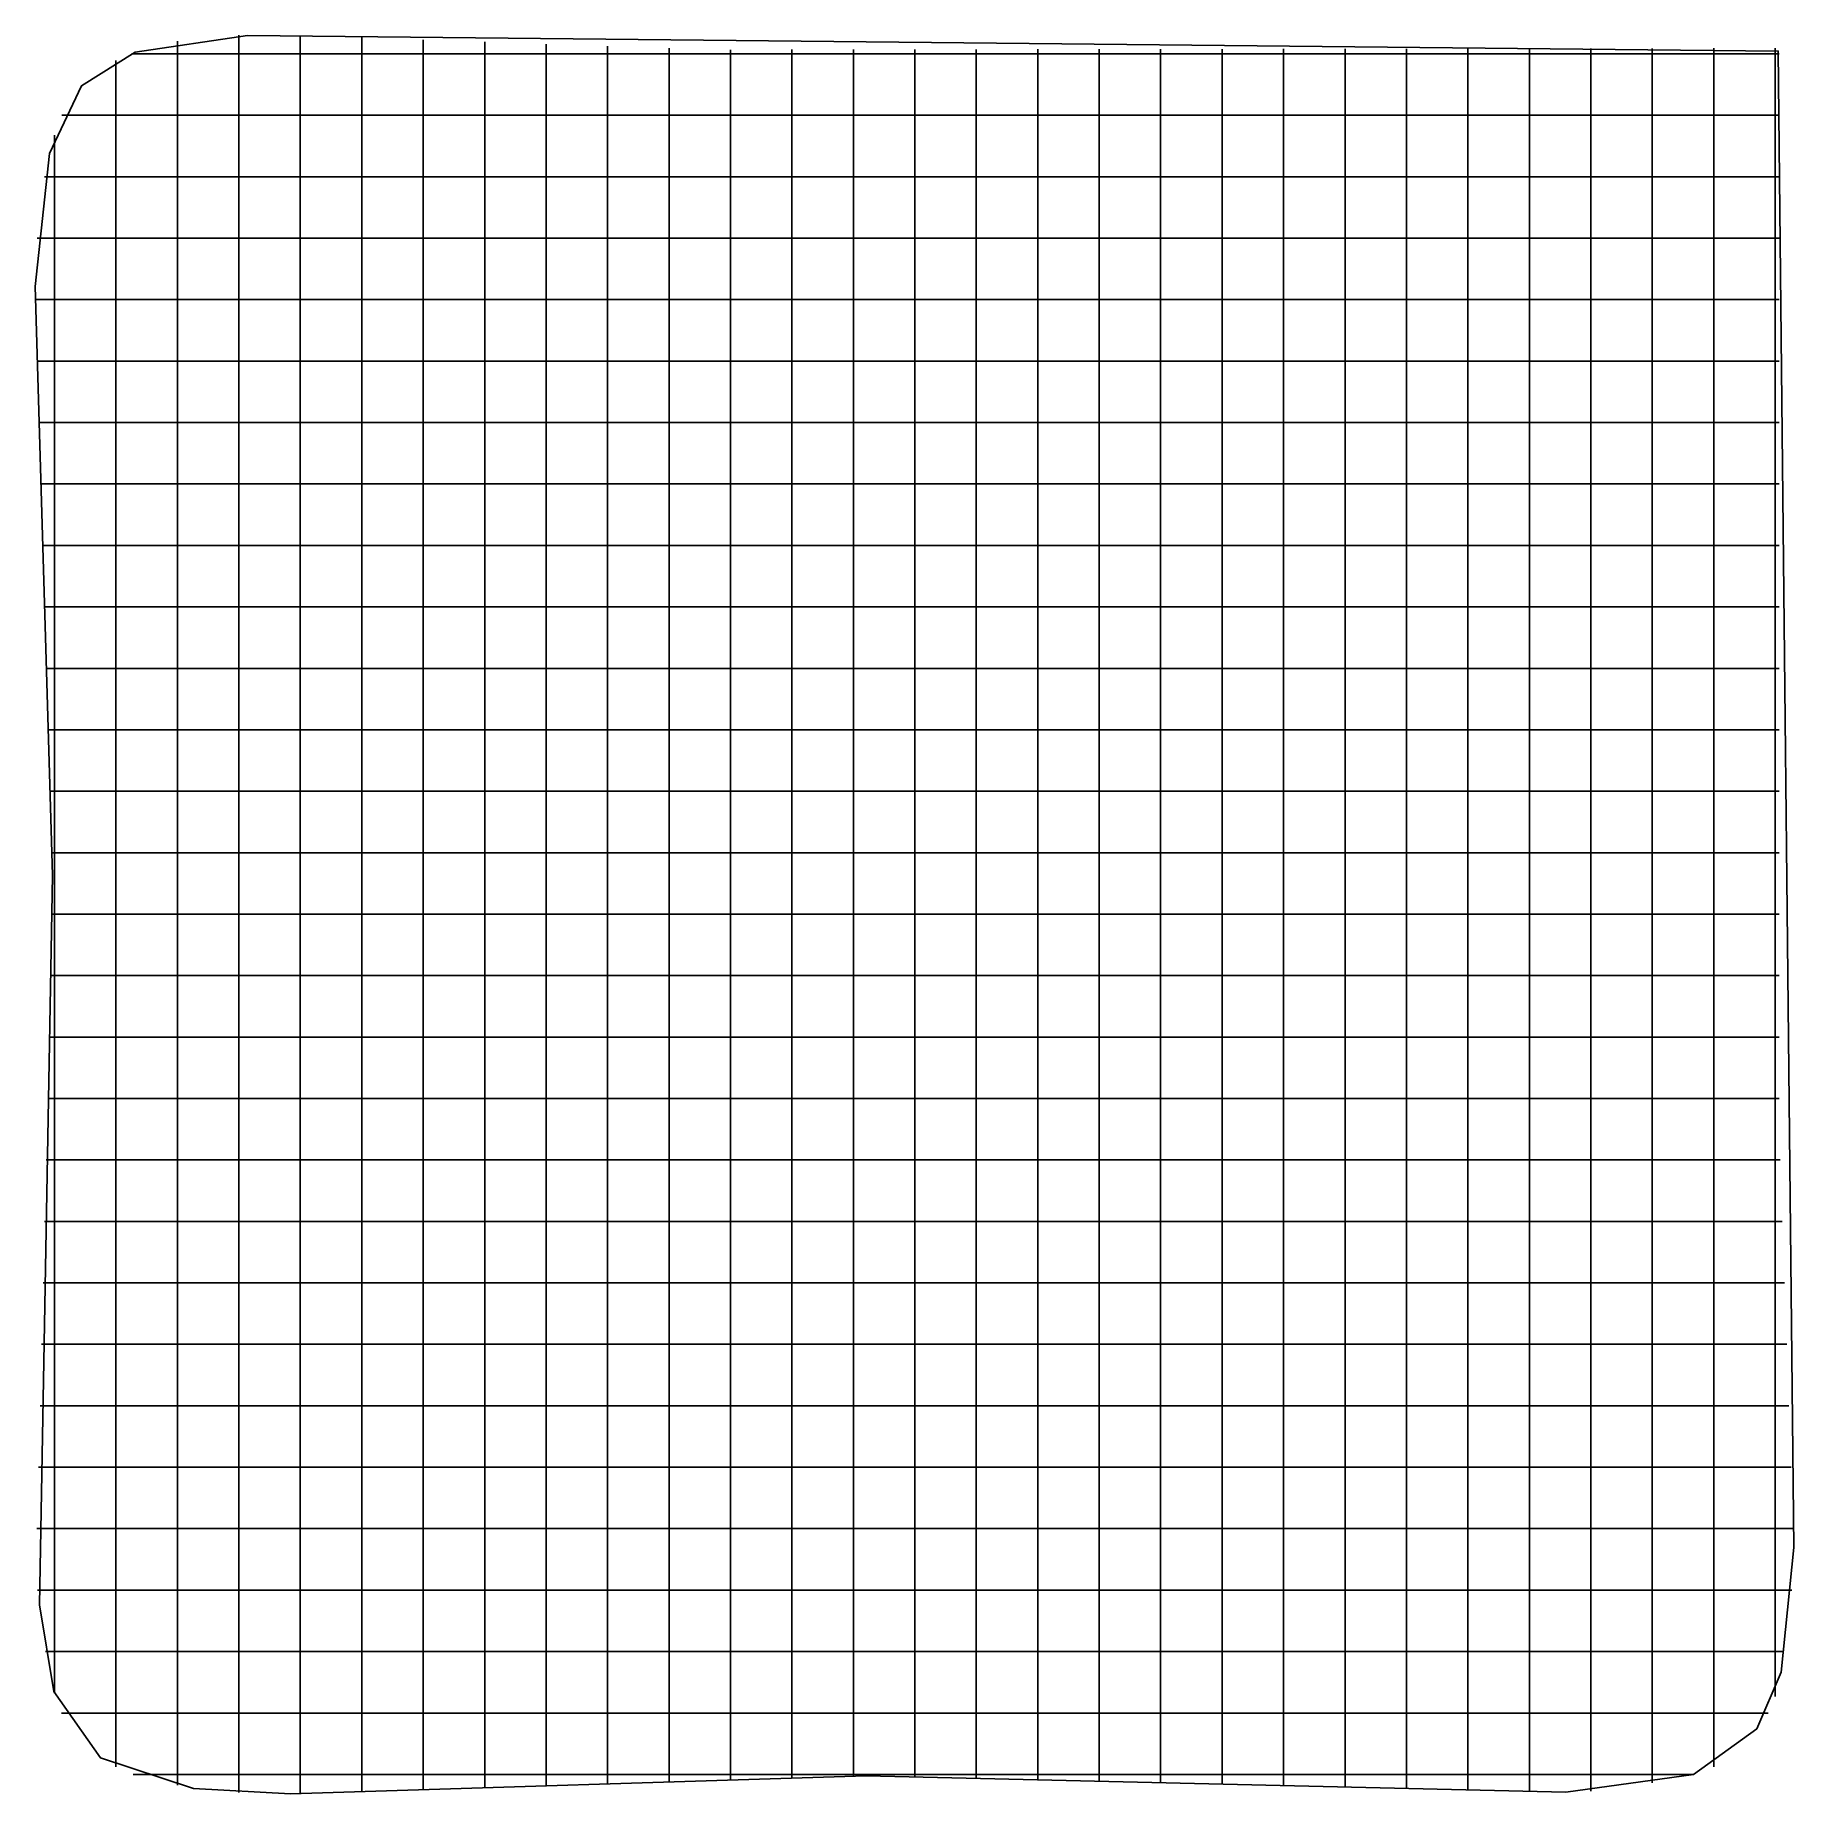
# Model space of a CAD drawing. Header units: metres. Extents: x 0.4 to 14.7, y 0.4 to 14.7.
import ezdxf

# ---------------------------------------------------------------- set-up
doc = ezdxf.new("R2010")
doc.units = ezdxf.units.M

msp = doc.modelspace()

# ---------------------------------------------------------------- linework, layer by layer
for p, q in [((2.093, 14.743), (2.093, 14.744)), ((2.093, 14.477), (2.093, 14.743)), ((2.593, 14.476), (2.593, 14.742)), ((1.593, 14.429), (1.593, 14.695)), ((3.093, 14.458), (3.093, 14.724)), ((3.593, 14.441), (3.593, 14.707)), ((4.093, 14.689), (4.093, 14.69)), ((4.093, 14.423), (4.093, 14.689)), ((4.593, 14.406), (4.593, 14.672)), ((5.093, 14.389), (5.093, 14.655)), ((5.593, 14.371), (5.593, 14.637)), ((6.093, 14.359), (6.093, 14.625)), ((6.593, 14.36), (6.593, 14.626)), ((7.093, 14.361), (7.093, 14.627)), ((7.593, 14.362), (7.593, 14.628)), ((8.093, 14.362), (8.093, 14.628)), ((8.593, 14.363), (8.593, 14.629)), ((9.093, 14.364), (9.093, 14.63)), ((9.593, 14.364), (9.593, 14.63)), ((10.093, 14.365), (10.093, 14.631)), ((10.593, 14.366), (10.593, 14.632)), ((11.093, 14.367), (11.093, 14.633)), ((11.593, 14.367), (11.593, 14.633)), ((12.093, 14.368), (12.093, 14.634)), ((12.593, 14.369), (12.593, 14.635)), ((13.093, 14.635), (13.093, 14.636)), ((13.093, 14.37), (13.093, 14.635)), ((13.593, 14.37), (13.593, 14.636)), ((14.093, 14.371), (14.093, 14.637)), ((14.593, 14.372), (14.593, 14.638)), ((1.093, 14.536), (1.093, 14.537)), ((1.093, 14.27), (1.093, 14.536)), ((1.221, 14.592), (1.487, 14.592)), ((1.221, 14.592), (1.487, 14.592)), ((1.487, 14.592), (1.544, 14.592)), ((1.544, 14.592), (1.578, 14.592)), ((1.578, 14.592), (2.909, 14.592)), ((2.093, 14.319), (2.093, 14.477)), ((2.593, 14.317), (2.593, 14.476)), ((2.909, 14.592), (3.078, 14.592)), ((3.078, 14.592), (3.344, 14.592)), ((3.093, 14.303), (3.093, 14.458)), ((3.344, 14.592), (3.378, 14.592)), ((3.378, 14.592), (4.709, 14.592)), ((4.709, 14.592), (4.878, 14.592)), ((4.878, 14.592), (5.144, 14.592)), ((5.144, 14.592), (5.178, 14.592)), ((5.178, 14.592), (5.93, 14.592)), ((5.93, 14.592), (6.196, 14.592)), ((6.196, 14.592), (6.366, 14.592)), ((6.366, 14.592), (7.696, 14.592)), ((7.696, 14.592), (7.73, 14.592)), ((7.73, 14.592), (7.996, 14.592)), ((7.996, 14.592), (8.166, 14.592)), ((8.166, 14.592), (9.496, 14.592)), ((9.496, 14.592), (9.53, 14.592)), ((9.53, 14.592), (9.796, 14.592)), ((9.796, 14.592), (9.966, 14.592)), ((9.966, 14.592), (11.296, 14.592)), ((11.296, 14.592), (11.33, 14.592)), ((11.33, 14.592), (11.596, 14.592)), ((11.596, 14.592), (11.766, 14.592)), ((11.766, 14.592), (13.096, 14.592)), ((13.096, 14.592), (13.13, 14.592)), ((13.13, 14.592), (13.396, 14.592)), ((13.396, 14.592), (13.566, 14.592)), ((13.566, 14.592), (14.592, 14.592)), ((14.592, 14.592), (14.626, 14.592)), ((1.593, 14.283), (1.593, 14.429)), ((2.093, 12.988), (2.093, 14.319)), ((2.593, 12.986), (2.593, 14.317)), ((3.593, 14.29), (3.593, 14.441)), ((4.093, 14.276), (4.093, 14.423)), ((4.593, 14.262), (4.593, 14.406)), ((5.093, 14.249), (5.093, 14.389)), ((5.593, 14.235), (5.593, 14.371)), ((6.093, 14.226), (6.093, 14.359)), ((6.593, 14.229), (6.593, 14.36)), ((7.093, 14.231), (7.093, 14.361)), ((7.593, 14.232), (7.593, 14.362)), ((8.093, 14.23), (8.093, 14.362)), ((8.593, 14.23), (8.593, 14.363)), ((9.093, 14.229), (9.093, 14.364)), ((9.593, 14.228), (9.593, 14.364)), ((10.093, 14.228), (10.093, 14.365)), ((10.593, 14.227), (10.593, 14.366)), ((11.093, 14.227), (11.093, 14.367)), ((11.593, 14.225), (11.593, 14.367)), ((12.093, 14.225), (12.093, 14.368)), ((12.593, 14.224), (12.593, 14.369)), ((13.093, 14.225), (13.093, 14.37)), ((13.593, 14.233), (13.593, 14.37)), ((14.093, 14.249), (14.093, 14.371)), ((14.593, 14.314), (14.593, 14.372)), ((14.593, 14.28), (14.593, 14.314)), ((1.093, 14.159), (1.093, 14.27)), ((1.593, 12.952), (1.593, 14.283)), ((3.093, 12.972), (3.093, 14.303)), ((3.593, 12.959), (3.593, 14.29)), ((4.093, 12.945), (4.093, 14.276)), ((4.593, 12.932), (4.593, 14.262)), ((5.093, 12.918), (5.093, 14.249)), ((5.593, 12.904), (5.593, 14.235)), ((6.093, 12.895), (6.093, 14.226)), ((6.593, 12.898), (6.593, 14.229)), ((7.093, 12.901), (7.093, 14.231)), ((7.593, 12.9), (7.593, 14.232)), ((8.093, 12.9), (8.093, 14.23)), ((8.593, 12.899), (8.593, 14.23)), ((9.093, 12.899), (9.093, 14.229)), ((9.593, 12.897), (9.593, 14.228)), ((10.093, 12.897), (10.093, 14.228)), ((10.593, 12.896), (10.593, 14.227)), ((11.093, 12.895), (11.093, 14.227)), ((11.593, 12.895), (11.593, 14.225)), ((12.093, 12.894), (12.093, 14.225)), ((12.593, 12.894), (12.593, 14.224)), ((13.093, 12.894), (13.093, 14.225)), ((13.593, 12.902), (13.593, 14.233)), ((14.093, 12.918), (14.093, 14.249)), ((14.593, 12.95), (14.593, 14.28)), ((0.654, 14.092), (0.92, 14.092)), ((0.654, 14.092), (0.92, 14.092)), ((0.92, 14.092), (1.041, 14.092)), ((1.041, 14.092), (2.372, 14.092)), ((1.093, 12.828), (1.093, 14.159)), ((2.372, 14.092), (2.406, 14.092)), ((2.406, 14.092), (2.672, 14.092)), ((2.672, 14.092), (2.841, 14.092)), ((2.841, 14.092), (4.172, 14.092)), ((4.172, 14.092), (4.206, 14.092)), ((4.206, 14.092), (4.472, 14.092)), ((4.472, 14.092), (4.641, 14.092)), ((4.641, 14.092), (5.972, 14.092)), ((5.972, 14.092), (6.006, 14.092)), ((6.006, 14.092), (6.272, 14.092)), ((6.272, 14.092), (6.441, 14.092)), ((6.441, 14.092), (7.772, 14.092)), ((7.772, 14.092), (7.806, 14.092)), ((7.806, 14.092), (8.072, 14.092)), ((8.072, 14.092), (8.241, 14.092)), ((8.241, 14.092), (9.572, 14.092)), ((9.572, 14.092), (9.606, 14.092)), ((9.606, 14.092), (9.872, 14.092)), ((9.872, 14.092), (10.041, 14.092)), ((10.041, 14.092), (11.372, 14.092)), ((11.372, 14.092), (11.406, 14.092)), ((11.406, 14.092), (11.672, 14.092)), ((11.672, 14.092), (11.841, 14.092)), ((11.841, 14.092), (13.172, 14.092)), ((13.172, 14.092), (13.206, 14.092)), ((13.206, 14.092), (13.472, 14.092)), ((13.472, 14.092), (13.641, 14.092)), ((13.641, 14.092), (14.592, 14.092)), ((14.592, 14.092), (14.626, 14.092)), ((0.593, 13.921), (0.593, 13.929)), ((0.593, 13.654), (0.593, 13.921)), ((0.593, 13.485), (0.593, 13.654)), ((0.511, 13.592), (0.777, 13.592)), ((0.511, 13.592), (0.777, 13.592)), ((0.593, 12.154), (0.593, 13.485)), ((0.777, 13.592), (0.914, 13.592)), ((0.914, 13.592), (2.245, 13.592)), ((2.245, 13.592), (2.279, 13.592)), ((2.279, 13.592), (2.545, 13.592)), ((2.545, 13.592), (2.714, 13.592)), ((2.714, 13.592), (4.045, 13.592)), ((4.045, 13.592), (4.079, 13.592)), ((4.079, 13.592), (4.345, 13.592)), ((4.345, 13.592), (4.514, 13.592)), ((4.514, 13.592), (5.845, 13.592)), ((5.845, 13.592), (5.879, 13.592)), ((5.879, 13.592), (6.145, 13.592)), ((6.145, 13.592), (6.314, 13.592)), ((6.314, 13.592), (7.645, 13.592)), ((7.645, 13.592), (7.679, 13.592)), ((7.679, 13.592), (7.945, 13.592)), ((7.945, 13.592), (8.114, 13.592)), ((8.114, 13.592), (9.445, 13.592)), ((9.445, 13.592), (9.479, 13.592)), ((9.479, 13.592), (9.745, 13.592)), ((9.745, 13.592), (9.914, 13.592)), ((9.914, 13.592), (11.245, 13.592)), ((11.245, 13.592), (11.279, 13.592)), ((11.279, 13.592), (11.545, 13.592)), ((11.545, 13.592), (11.714, 13.592)), ((11.714, 13.592), (13.045, 13.592)), ((13.045, 13.592), (13.079, 13.592)), ((13.079, 13.592), (13.345, 13.592)), ((13.345, 13.592), (13.514, 13.592)), ((13.514, 13.592), (14.592, 13.592)), ((14.592, 13.592), (14.626, 13.592)), ((0.451, 13.092), (0.717, 13.092)), ((0.451, 13.092), (0.717, 13.092)), ((0.717, 13.092), (0.861, 13.092)), ((0.861, 13.092), (2.192, 13.092)), ((2.192, 13.092), (2.226, 13.092)), ((2.226, 13.092), (2.492, 13.092)), ((2.492, 13.092), (2.661, 13.092)), ((2.661, 13.092), (3.992, 13.092)), ((3.992, 13.092), (4.026, 13.092)), ((4.026, 13.092), (4.292, 13.092)), ((4.292, 13.092), (4.461, 13.092)), ((4.461, 13.092), (5.792, 13.092)), ((5.792, 13.092), (5.826, 13.092)), ((5.826, 13.092), (6.092, 13.092)), ((6.092, 13.092), (6.261, 13.092)), ((6.261, 13.092), (7.592, 13.092)), ((7.592, 13.092), (7.626, 13.092)), ((7.626, 13.092), (7.892, 13.092)), ((7.892, 13.092), (8.061, 13.092)), ((8.061, 13.092), (9.392, 13.092)), ((9.392, 13.092), (9.426, 13.092)), ((9.426, 13.092), (9.692, 13.092)), ((9.692, 13.092), (9.861, 13.092)), ((9.861, 13.092), (11.192, 13.092)), ((11.192, 13.092), (11.226, 13.092)), ((11.226, 13.092), (11.492, 13.092)), ((11.492, 13.092), (11.661, 13.092)), ((11.661, 13.092), (12.992, 13.092)), ((12.992, 13.092), (13.026, 13.092)), ((13.026, 13.092), (13.292, 13.092)), ((13.292, 13.092), (13.461, 13.092)), ((13.461, 13.092), (14.592, 13.092)), ((14.592, 13.092), (14.626, 13.092)), ((1.593, 12.919), (1.593, 12.952)), ((1.593, 12.652), (1.593, 12.919)), ((2.093, 12.955), (2.093, 12.988)), ((2.093, 12.689), (2.093, 12.955)), ((2.593, 12.952), (2.593, 12.986)), ((2.593, 12.687), (2.593, 12.952)), ((3.093, 12.939), (3.093, 12.972)), ((3.093, 12.672), (3.093, 12.939)), ((3.593, 12.925), (3.593, 12.959)), ((3.593, 12.659), (3.593, 12.925)), ((4.093, 12.911), (4.093, 12.945)), ((4.093, 12.645), (4.093, 12.911)), ((4.593, 12.898), (4.593, 12.932)), ((4.593, 12.632), (4.593, 12.898)), ((5.093, 12.884), (5.093, 12.918)), ((5.093, 12.618), (5.093, 12.884)), ((5.593, 12.87), (5.593, 12.904)), ((6.093, 12.861), (6.093, 12.895)), ((6.593, 12.864), (6.593, 12.898)), ((7.093, 12.867), (7.093, 12.901)), ((7.593, 12.866), (7.593, 12.9)), ((8.093, 12.866), (8.093, 12.9)), ((8.593, 12.865), (8.593, 12.899)), ((9.093, 12.865), (9.093, 12.899)), ((9.593, 12.864), (9.593, 12.897)), ((10.093, 12.863), (10.093, 12.897)), ((10.593, 12.863), (10.593, 12.896)), ((11.093, 12.861), (11.093, 12.895)), ((11.593, 12.861), (11.593, 12.895)), ((12.093, 12.86), (12.093, 12.894)), ((12.593, 12.86), (12.593, 12.894)), ((13.093, 12.86), (13.093, 12.894)), ((13.593, 12.868), (13.593, 12.902)), ((14.093, 12.884), (14.093, 12.918)), ((14.093, 12.618), (14.093, 12.884)), ((14.593, 12.78), (14.593, 12.95)), ((1.093, 12.794), (1.093, 12.828)), ((1.093, 12.528), (1.093, 12.794)), ((5.593, 12.604), (5.593, 12.87)), ((6.093, 12.595), (6.093, 12.861)), ((6.593, 12.598), (6.593, 12.864)), ((7.093, 12.601), (7.093, 12.867)), ((7.593, 12.601), (7.593, 12.866)), ((8.093, 12.6), (8.093, 12.866)), ((8.593, 12.599), (8.593, 12.865)), ((9.093, 12.599), (9.093, 12.865)), ((9.593, 12.597), (9.593, 12.864)), ((10.093, 12.597), (10.093, 12.863)), ((10.593, 12.596), (10.593, 12.863)), ((11.093, 12.596), (11.093, 12.861)), ((11.593, 12.595), (11.593, 12.861)), ((12.093, 12.594), (12.093, 12.86)), ((12.593, 12.594), (12.593, 12.86)), ((13.093, 12.595), (13.093, 12.86)), ((13.593, 12.602), (13.593, 12.868)), ((14.593, 12.514), (14.593, 12.78)), ((1.593, 12.483), (1.593, 12.652)), ((2.093, 12.519), (2.093, 12.689)), ((2.593, 12.517), (2.593, 12.687)), ((3.093, 12.503), (3.093, 12.672)), ((3.593, 12.49), (3.593, 12.659)), ((4.093, 12.476), (4.093, 12.645)), ((4.593, 12.462), (4.593, 12.632)), ((5.093, 12.449), (5.093, 12.618)), ((5.593, 12.435), (5.593, 12.604)), ((6.093, 12.426), (6.093, 12.595)), ((6.593, 12.429), (6.593, 12.598)), ((7.093, 12.431), (7.093, 12.601)), ((7.593, 12.432), (7.593, 12.601)), ((8.093, 12.43), (8.093, 12.6)), ((8.593, 12.43), (8.593, 12.599)), ((9.093, 12.429), (9.093, 12.599)), ((9.593, 12.428), (9.593, 12.597)), ((10.093, 12.428), (10.093, 12.597)), ((10.593, 12.427), (10.593, 12.596)), ((11.093, 12.427), (11.093, 12.596)), ((11.593, 12.425), (11.593, 12.595)), ((12.093, 12.425), (12.093, 12.594)), ((12.593, 12.424), (12.593, 12.594)), ((13.093, 12.425), (13.093, 12.595)), ((13.593, 12.433), (13.593, 12.602)), ((14.093, 12.449), (14.093, 12.618)), ((0.438, 12.592), (0.704, 12.592)), ((0.438, 12.592), (0.704, 12.592)), ((0.704, 12.592), (0.85, 12.592)), ((0.85, 12.592), (2.18, 12.592)), ((1.093, 12.359), (1.093, 12.528)), ((1.593, 11.152), (1.593, 12.483)), ((2.093, 11.188), (2.093, 12.519)), ((2.18, 12.592), (2.214, 12.592)), ((2.214, 12.592), (2.48, 12.592)), ((2.48, 12.592), (2.65, 12.592)), ((2.593, 11.186), (2.593, 12.517)), ((2.65, 12.592), (3.98, 12.592)), ((3.093, 11.172), (3.093, 12.503)), ((3.593, 11.159), (3.593, 12.49)), ((3.98, 12.592), (4.014, 12.592)), ((4.014, 12.592), (4.28, 12.592)), ((4.093, 11.145), (4.093, 12.476)), ((4.28, 12.592), (4.45, 12.592)), ((4.45, 12.592), (5.78, 12.592)), ((4.593, 11.132), (4.593, 12.462)), ((5.78, 12.592), (5.814, 12.592)), ((5.814, 12.592), (6.08, 12.592)), ((6.08, 12.592), (6.25, 12.592)), ((6.25, 12.592), (7.58, 12.592)), ((7.58, 12.592), (7.614, 12.592)), ((7.614, 12.592), (7.88, 12.592)), ((7.88, 12.592), (8.05, 12.592)), ((8.05, 12.592), (9.38, 12.592)), ((9.38, 12.592), (9.414, 12.592)), ((9.414, 12.592), (9.68, 12.592)), ((9.68, 12.592), (9.85, 12.592)), ((9.85, 12.592), (11.18, 12.592)), ((11.18, 12.592), (11.214, 12.592)), ((11.214, 12.592), (11.48, 12.592)), ((11.48, 12.592), (11.65, 12.592)), ((11.65, 12.592), (12.98, 12.592)), ((12.98, 12.592), (13.014, 12.592)), ((13.014, 12.592), (13.28, 12.592)), ((13.28, 12.592), (13.45, 12.592)), ((13.45, 12.592), (14.592, 12.592)), ((14.592, 12.592), (14.626, 12.592)), ((14.593, 12.48), (14.593, 12.514)), ((14.593, 11.15), (14.593, 12.48)), ((1.093, 11.028), (1.093, 12.359)), ((5.093, 11.118), (5.093, 12.449)), ((5.593, 11.104), (5.593, 12.435)), ((6.093, 11.095), (6.093, 12.426)), ((6.593, 11.098), (6.593, 12.429)), ((7.093, 11.101), (7.093, 12.431)), ((7.593, 11.1), (7.593, 12.432)), ((8.093, 11.1), (8.093, 12.43)), ((8.593, 11.099), (8.593, 12.43)), ((9.093, 11.099), (9.093, 12.429)), ((9.593, 11.097), (9.593, 12.428)), ((10.093, 11.097), (10.093, 12.428)), ((10.593, 11.096), (10.593, 12.427)), ((11.093, 11.095), (11.093, 12.427)), ((11.593, 11.095), (11.593, 12.425)), ((12.093, 11.094), (12.093, 12.425)), ((12.593, 11.094), (12.593, 12.424)), ((13.093, 11.094), (13.093, 12.425)), ((13.593, 11.102), (13.593, 12.433)), ((14.093, 11.118), (14.093, 12.449)), ((0.453, 12.092), (0.719, 12.092)), ((0.453, 12.092), (0.719, 12.092)), ((0.593, 12.121), (0.593, 12.154)), ((0.593, 11.854), (0.593, 12.121)), ((0.719, 12.092), (0.863, 12.092)), ((0.863, 12.092), (2.194, 12.092)), ((2.194, 12.092), (2.227, 12.092)), ((2.227, 12.092), (2.494, 12.092)), ((2.494, 12.092), (2.663, 12.092)), ((2.663, 12.092), (3.994, 12.092)), ((3.994, 12.092), (4.027, 12.092)), ((4.027, 12.092), (4.294, 12.092)), ((4.294, 12.092), (4.463, 12.092)), ((4.463, 12.092), (5.794, 12.092)), ((5.794, 12.092), (5.827, 12.092)), ((5.827, 12.092), (6.094, 12.092)), ((6.094, 12.092), (6.263, 12.092)), ((6.263, 12.092), (7.594, 12.092)), ((7.594, 12.092), (7.627, 12.092)), ((7.627, 12.092), (7.894, 12.092)), ((7.894, 12.092), (8.063, 12.092)), ((8.063, 12.092), (9.393, 12.092)), ((9.393, 12.092), (9.427, 12.092)), ((9.427, 12.092), (9.694, 12.092)), ((9.694, 12.092), (9.863, 12.092)), ((9.863, 12.092), (11.194, 12.092)), ((11.194, 12.092), (11.227, 12.092)), ((11.227, 12.092), (11.494, 12.092)), ((11.494, 12.092), (11.663, 12.092)), ((11.663, 12.092), (12.994, 12.092)), ((12.994, 12.092), (13.027, 12.092)), ((13.027, 12.092), (13.293, 12.092)), ((13.293, 12.092), (13.463, 12.092)), ((13.463, 12.092), (14.592, 12.092)), ((14.592, 12.092), (14.626, 12.092)), ((0.593, 11.685), (0.593, 11.854)), ((0.468, 11.592), (0.734, 11.592)), ((0.468, 11.592), (0.734, 11.592)), ((0.593, 10.354), (0.593, 11.685)), ((0.734, 11.592), (0.876, 11.592)), ((0.876, 11.592), (2.207, 11.592)), ((2.207, 11.592), (2.241, 11.592)), ((2.241, 11.592), (2.507, 11.592)), ((2.507, 11.592), (2.676, 11.592)), ((2.676, 11.592), (4.007, 11.592)), ((4.007, 11.592), (4.041, 11.592)), ((4.041, 11.592), (4.307, 11.592)), ((4.307, 11.592), (4.476, 11.592)), ((4.476, 11.592), (5.807, 11.592)), ((5.807, 11.592), (5.841, 11.592)), ((5.841, 11.592), (6.107, 11.592)), ((6.107, 11.592), (6.276, 11.592)), ((6.276, 11.592), (7.607, 11.592)), ((7.607, 11.592), (7.641, 11.592)), ((7.641, 11.592), (7.907, 11.592)), ((7.907, 11.592), (8.076, 11.592)), ((8.076, 11.592), (9.407, 11.592)), ((9.407, 11.592), (9.441, 11.592)), ((9.441, 11.592), (9.707, 11.592)), ((9.707, 11.592), (9.876, 11.592)), ((9.876, 11.592), (11.207, 11.592)), ((11.207, 11.592), (11.241, 11.592)), ((11.241, 11.592), (11.507, 11.592)), ((11.507, 11.592), (11.676, 11.592)), ((11.676, 11.592), (13.007, 11.592)), ((13.007, 11.592), (13.041, 11.592)), ((13.041, 11.592), (13.307, 11.592)), ((13.307, 11.592), (13.476, 11.592)), ((13.476, 11.592), (14.592, 11.592)), ((14.592, 11.592), (14.626, 11.592)), ((2.093, 11.155), (2.093, 11.188)), ((2.593, 11.152), (2.593, 11.186)), ((3.093, 11.139), (3.093, 11.172)), ((0.484, 11.092), (0.75, 11.092)), ((0.484, 11.092), (0.75, 11.092)), ((0.75, 11.092), (0.89, 11.092)), ((0.89, 11.092), (2.221, 11.092)), ((1.093, 10.994), (1.093, 11.028)), ((1.593, 11.119), (1.593, 11.152)), ((1.593, 10.852), (1.593, 11.119)), ((2.093, 10.889), (2.093, 11.155)), ((2.221, 11.092), (2.255, 11.092)), ((2.255, 11.092), (2.521, 11.092)), ((2.521, 11.092), (2.69, 11.092)), ((2.593, 10.887), (2.593, 11.152)), ((2.69, 11.092), (4.021, 11.092)), ((3.093, 10.872), (3.093, 11.139)), ((3.593, 11.125), (3.593, 11.159)), ((3.593, 10.859), (3.593, 11.125)), ((4.021, 11.092), (4.055, 11.092)), ((4.055, 11.092), (4.321, 11.092)), ((4.093, 11.111), (4.093, 11.145)), ((4.093, 10.845), (4.093, 11.111)), ((4.321, 11.092), (4.49, 11.092)), ((4.49, 11.092), (5.821, 11.092)), ((4.593, 11.098), (4.593, 11.132)), ((4.593, 10.832), (4.593, 11.098)), ((5.093, 11.084), (5.093, 11.118)), ((5.093, 10.818), (5.093, 11.084)), ((5.593, 11.07), (5.593, 11.104)), ((5.593, 10.804), (5.593, 11.07)), ((5.821, 11.092), (5.855, 11.092)), ((5.855, 11.092), (6.121, 11.092)), ((6.093, 11.061), (6.093, 11.095)), ((6.093, 10.795), (6.093, 11.061)), ((6.121, 11.092), (6.29, 11.092)), ((6.29, 11.092), (7.621, 11.092)), ((6.593, 11.064), (6.593, 11.098)), ((6.593, 10.798), (6.593, 11.064)), ((7.093, 11.067), (7.093, 11.101)), ((7.093, 10.801), (7.093, 11.067)), ((7.593, 11.066), (7.593, 11.1)), ((7.593, 10.801), (7.593, 11.066)), ((7.621, 11.092), (7.655, 11.092)), ((7.655, 11.092), (7.921, 11.092)), ((7.921, 11.092), (8.09, 11.092)), ((8.09, 11.092), (9.421, 11.092)), ((8.093, 11.066), (8.093, 11.1)), ((8.093, 10.8), (8.093, 11.066)), ((8.593, 11.065), (8.593, 11.099)), ((8.593, 10.799), (8.593, 11.065)), ((9.093, 11.065), (9.093, 11.099)), ((9.093, 10.799), (9.093, 11.065)), ((9.421, 11.092), (9.455, 11.092)), ((9.455, 11.092), (9.721, 11.092)), ((9.593, 11.064), (9.593, 11.097)), ((9.593, 10.797), (9.593, 11.064)), ((9.721, 11.092), (9.89, 11.092)), ((9.89, 11.092), (11.221, 11.092)), ((10.093, 11.063), (10.093, 11.097)), ((10.093, 10.797), (10.093, 11.063)), ((10.593, 11.063), (10.593, 11.096)), ((10.593, 10.796), (10.593, 11.063)), ((11.093, 11.061), (11.093, 11.095)), ((11.093, 10.796), (11.093, 11.061)), ((11.221, 11.092), (11.255, 11.092)), ((11.255, 11.092), (11.521, 11.092)), ((11.521, 11.092), (11.69, 11.092)), ((11.593, 11.061), (11.593, 11.095)), ((11.593, 10.795), (11.593, 11.061)), ((11.69, 11.092), (13.021, 11.092)), ((12.093, 11.06), (12.093, 11.094)), ((12.093, 10.794), (12.093, 11.06)), ((12.593, 11.06), (12.593, 11.094)), ((12.593, 10.794), (12.593, 11.06)), ((13.021, 11.092), (13.055, 11.092)), ((13.055, 11.092), (13.321, 11.092)), ((13.093, 11.06), (13.093, 11.094)), ((13.093, 10.795), (13.093, 11.06)), ((13.321, 11.092), (13.49, 11.092)), ((13.49, 11.092), (14.592, 11.092)), ((13.593, 11.068), (13.593, 11.102)), ((13.593, 10.802), (13.593, 11.068)), ((14.093, 11.084), (14.093, 11.118)), ((14.093, 10.818), (14.093, 11.084)), ((14.592, 11.092), (14.626, 11.092)), ((14.593, 10.98), (14.593, 11.15)), ((1.093, 10.728), (1.093, 10.994)), ((2.093, 10.719), (2.093, 10.889)), ((2.593, 10.717), (2.593, 10.887)), ((14.593, 10.714), (14.593, 10.98)), ((1.593, 10.683), (1.593, 10.852)), ((3.093, 10.703), (3.093, 10.872)), ((3.593, 10.69), (3.593, 10.859)), ((4.093, 10.676), (4.093, 10.845)), ((4.593, 10.662), (4.593, 10.832)), ((5.093, 10.649), (5.093, 10.818)), ((5.593, 10.635), (5.593, 10.804)), ((6.093, 10.626), (6.093, 10.795)), ((6.593, 10.629), (6.593, 10.798)), ((7.093, 10.631), (7.093, 10.801)), ((7.593, 10.632), (7.593, 10.801)), ((8.093, 10.63), (8.093, 10.8)), ((8.593, 10.63), (8.593, 10.799)), ((9.093, 10.629), (9.093, 10.799)), ((9.593, 10.628), (9.593, 10.797)), ((10.093, 10.628), (10.093, 10.797)), ((10.593, 10.627), (10.593, 10.796)), ((11.093, 10.627), (11.093, 10.796)), ((11.593, 10.625), (11.593, 10.795)), ((12.093, 10.625), (12.093, 10.794)), ((12.593, 10.624), (12.593, 10.794)), ((13.093, 10.625), (13.093, 10.795)), ((13.593, 10.633), (13.593, 10.802)), ((14.093, 10.649), (14.093, 10.818)), ((0.499, 10.592), (0.765, 10.592)), ((0.499, 10.592), (0.765, 10.592)), ((0.765, 10.592), (0.904, 10.592)), ((0.904, 10.592), (2.234, 10.592)), ((1.093, 10.559), (1.093, 10.728)), ((1.593, 9.352), (1.593, 10.683)), ((2.093, 9.388), (2.093, 10.719)), ((2.234, 10.592), (2.268, 10.592)), ((2.268, 10.592), (2.534, 10.592)), ((2.534, 10.592), (2.704, 10.592)), ((2.593, 9.386), (2.593, 10.717)), ((2.704, 10.592), (4.034, 10.592)), ((3.093, 9.372), (3.093, 10.703)), ((3.593, 9.359), (3.593, 10.69)), ((4.034, 10.592), (4.068, 10.592)), ((4.068, 10.592), (4.334, 10.592)), ((4.093, 9.345), (4.093, 10.676)), ((4.334, 10.592), (4.504, 10.592)), ((4.504, 10.592), (5.834, 10.592)), ((4.593, 9.332), (4.593, 10.662)), ((5.093, 9.318), (5.093, 10.649)), ((5.593, 9.304), (5.593, 10.635)), ((5.834, 10.592), (5.868, 10.592)), ((5.868, 10.592), (6.134, 10.592)), ((6.093, 9.295), (6.093, 10.626)), ((6.134, 10.592), (6.304, 10.592)), ((6.304, 10.592), (7.634, 10.592)), ((6.593, 9.298), (6.593, 10.629)), ((7.093, 9.301), (7.093, 10.631)), ((7.593, 9.3), (7.593, 10.632)), ((7.634, 10.592), (7.668, 10.592)), ((7.668, 10.592), (7.934, 10.592)), ((7.934, 10.592), (8.104, 10.592)), ((8.093, 9.3), (8.093, 10.63)), ((8.104, 10.592), (9.434, 10.592)), ((8.593, 9.299), (8.593, 10.63)), ((9.093, 9.299), (9.093, 10.629)), ((9.434, 10.592), (9.468, 10.592)), ((9.468, 10.592), (9.734, 10.592)), ((9.593, 9.297), (9.593, 10.628)), ((9.734, 10.592), (9.904, 10.592)), ((9.904, 10.592), (11.234, 10.592)), ((10.093, 9.297), (10.093, 10.628)), ((10.593, 9.296), (10.593, 10.627)), ((11.093, 9.295), (11.093, 10.627)), ((11.234, 10.592), (11.268, 10.592)), ((11.268, 10.592), (11.534, 10.592)), ((11.534, 10.592), (11.704, 10.592)), ((11.593, 9.295), (11.593, 10.625)), ((11.704, 10.592), (13.034, 10.592)), ((12.093, 9.294), (12.093, 10.625)), ((12.593, 9.294), (12.593, 10.624)), ((13.034, 10.592), (13.068, 10.592)), ((13.068, 10.592), (13.334, 10.592)), ((13.093, 9.294), (13.093, 10.625)), ((13.334, 10.592), (13.504, 10.592)), ((13.504, 10.592), (14.592, 10.592)), ((13.593, 9.302), (13.593, 10.633)), ((14.093, 9.318), (14.093, 10.649)), ((14.592, 10.592), (14.626, 10.592)), ((14.593, 10.68), (14.593, 10.714)), ((14.593, 9.35), (14.593, 10.68)), ((1.093, 9.228), (1.093, 10.559)), ((0.593, 10.321), (0.593, 10.354)), ((0.593, 10.054), (0.593, 10.321)), ((0.514, 10.092), (0.78, 10.092)), ((0.514, 10.092), (0.78, 10.092)), ((0.593, 9.885), (0.593, 10.054)), ((0.78, 10.092), (0.917, 10.092)), ((0.917, 10.092), (2.248, 10.092)), ((2.248, 10.092), (2.281, 10.092)), ((2.281, 10.092), (2.548, 10.092)), ((2.548, 10.092), (2.717, 10.092)), ((2.717, 10.092), (4.048, 10.092)), ((4.048, 10.092), (4.081, 10.092)), ((4.081, 10.092), (4.348, 10.092)), ((4.348, 10.092), (4.517, 10.092)), ((4.517, 10.092), (5.848, 10.092)), ((5.848, 10.092), (5.881, 10.092)), ((5.881, 10.092), (6.148, 10.092)), ((6.148, 10.092), (6.317, 10.092)), ((6.317, 10.092), (7.648, 10.092)), ((7.648, 10.092), (7.681, 10.092)), ((7.681, 10.092), (7.948, 10.092)), ((7.948, 10.092), (8.117, 10.092)), ((8.117, 10.092), (9.448, 10.092)), ((9.448, 10.092), (9.481, 10.092)), ((9.481, 10.092), (9.748, 10.092)), ((9.748, 10.092), (9.917, 10.092)), ((9.917, 10.092), (11.248, 10.092)), ((11.248, 10.092), (11.281, 10.092)), ((11.281, 10.092), (11.548, 10.092)), ((11.548, 10.092), (11.717, 10.092)), ((11.717, 10.092), (13.048, 10.092)), ((13.048, 10.092), (13.081, 10.092)), ((13.081, 10.092), (13.348, 10.092)), ((13.348, 10.092), (13.517, 10.092)), ((13.517, 10.092), (14.592, 10.092)), ((14.592, 10.092), (14.626, 10.092)), ((0.593, 8.554), (0.593, 9.885)), ((0.529, 9.592), (0.795, 9.592)), ((0.529, 9.592), (0.795, 9.592)), ((0.795, 9.592), (0.93, 9.592)), ((0.93, 9.592), (2.262, 9.592)), ((2.262, 9.592), (2.296, 9.592)), ((2.296, 9.592), (2.561, 9.592)), ((2.561, 9.592), (2.73, 9.592)), ((2.73, 9.592), (4.062, 9.592)), ((4.062, 9.592), (4.096, 9.592)), ((4.096, 9.592), (4.361, 9.592)), ((4.361, 9.592), (4.53, 9.592)), ((4.53, 9.592), (5.862, 9.592)), ((5.862, 9.592), (5.896, 9.592)), ((5.896, 9.592), (6.161, 9.592)), ((6.161, 9.592), (6.33, 9.592)), ((6.33, 9.592), (7.662, 9.592)), ((7.662, 9.592), (7.696, 9.592)), ((7.696, 9.592), (7.961, 9.592)), ((7.961, 9.592), (8.13, 9.592)), ((8.13, 9.592), (9.462, 9.592)), ((9.462, 9.592), (9.496, 9.592)), ((9.496, 9.592), (9.761, 9.592)), ((9.761, 9.592), (9.93, 9.592)), ((9.93, 9.592), (11.262, 9.592)), ((11.262, 9.592), (11.296, 9.592)), ((11.296, 9.592), (11.561, 9.592)), ((11.561, 9.592), (11.73, 9.592)), ((11.73, 9.592), (13.062, 9.592)), ((13.062, 9.592), (13.096, 9.592)), ((13.096, 9.592), (13.361, 9.592)), ((13.361, 9.592), (13.53, 9.592)), ((13.53, 9.592), (14.592, 9.592)), ((14.592, 9.592), (14.626, 9.592)), ((1.593, 9.319), (1.593, 9.352)), ((1.593, 9.052), (1.593, 9.319)), ((2.093, 9.355), (2.093, 9.388)), ((2.093, 9.089), (2.093, 9.355)), ((2.593, 9.352), (2.593, 9.386)), ((2.593, 9.087), (2.593, 9.352)), ((3.093, 9.339), (3.093, 9.372)), ((3.093, 9.072), (3.093, 9.339)), ((3.593, 9.325), (3.593, 9.359)), ((3.593, 9.059), (3.593, 9.325)), ((4.093, 9.311), (4.093, 9.345)), ((4.093, 9.045), (4.093, 9.311)), ((4.593, 9.298), (4.593, 9.332)), ((5.093, 9.284), (5.093, 9.318)), ((5.593, 9.27), (5.593, 9.304)), ((13.593, 9.268), (13.593, 9.302)), ((14.093, 9.284), (14.093, 9.318)), ((14.593, 9.18), (14.593, 9.35)), ((1.093, 9.194), (1.093, 9.228)), ((1.093, 8.928), (1.093, 9.194)), ((4.593, 9.032), (4.593, 9.298)), ((5.093, 9.018), (5.093, 9.284)), ((5.593, 9.004), (5.593, 9.27)), ((6.093, 9.261), (6.093, 9.295)), ((6.093, 8.995), (6.093, 9.261)), ((6.593, 9.264), (6.593, 9.298)), ((6.593, 8.998), (6.593, 9.264)), ((7.093, 9.267), (7.093, 9.301)), ((7.093, 9.001), (7.093, 9.267)), ((7.593, 9.266), (7.593, 9.3)), ((7.593, 9.001), (7.593, 9.266)), ((8.093, 9.266), (8.093, 9.3)), ((8.093, 9), (8.093, 9.266)), ((8.593, 9.265), (8.593, 9.299)), ((8.593, 8.999), (8.593, 9.265)), ((9.093, 9.265), (9.093, 9.299)), ((9.093, 8.999), (9.093, 9.265)), ((9.593, 9.264), (9.593, 9.297)), ((9.593, 8.997), (9.593, 9.264)), ((10.093, 9.263), (10.093, 9.297)), ((10.093, 8.997), (10.093, 9.263)), ((10.593, 9.263), (10.593, 9.296)), ((10.593, 8.996), (10.593, 9.263)), ((11.093, 9.261), (11.093, 9.295)), ((11.093, 8.996), (11.093, 9.261)), ((11.593, 9.261), (11.593, 9.295)), ((11.593, 8.995), (11.593, 9.261)), ((12.093, 9.26), (12.093, 9.294)), ((12.093, 8.994), (12.093, 9.26)), ((12.593, 9.26), (12.593, 9.294)), ((12.593, 8.994), (12.593, 9.26)), ((13.093, 9.26), (13.093, 9.294)), ((13.093, 8.995), (13.093, 9.26)), ((13.593, 9.002), (13.593, 9.268)), ((14.093, 9.018), (14.093, 9.284)), ((14.593, 8.914), (14.593, 9.18)), ((0.545, 9.092), (0.811, 9.092)), ((0.545, 9.092), (0.811, 9.092)), ((0.811, 9.092), (0.944, 9.092)), ((0.944, 9.092), (2.275, 9.092)), ((1.593, 8.883), (1.593, 9.052)), ((2.093, 8.919), (2.093, 9.089)), ((2.275, 9.092), (2.309, 9.092)), ((2.309, 9.092), (2.575, 9.092)), ((2.575, 9.092), (2.744, 9.092)), ((2.593, 8.917), (2.593, 9.087)), ((2.744, 9.092), (4.075, 9.092)), ((3.093, 8.903), (3.093, 9.072)), ((3.593, 8.89), (3.593, 9.059)), ((4.075, 9.092), (4.109, 9.092)), ((4.093, 8.876), (4.093, 9.045)), ((4.109, 9.092), (4.375, 9.092)), ((4.375, 9.092), (4.544, 9.092)), ((4.544, 9.092), (5.875, 9.092)), ((4.593, 8.862), (4.593, 9.032)), ((5.093, 8.849), (5.093, 9.018)), ((5.875, 9.092), (5.909, 9.092)), ((5.909, 9.092), (6.175, 9.092)), ((6.175, 9.092), (6.344, 9.092)), ((6.344, 9.092), (7.675, 9.092)), ((7.675, 9.092), (7.709, 9.092)), ((7.709, 9.092), (7.975, 9.092)), ((7.975, 9.092), (8.144, 9.092)), ((8.144, 9.092), (9.475, 9.092)), ((9.475, 9.092), (9.509, 9.092)), ((9.509, 9.092), (9.775, 9.092)), ((9.775, 9.092), (9.944, 9.092)), ((9.944, 9.092), (11.275, 9.092)), ((11.275, 9.092), (11.309, 9.092)), ((11.309, 9.092), (11.575, 9.092)), ((11.575, 9.092), (11.744, 9.092)), ((11.744, 9.092), (13.075, 9.092)), ((13.075, 9.092), (13.109, 9.092)), ((13.109, 9.092), (13.375, 9.092)), ((13.375, 9.092), (13.544, 9.092)), ((13.544, 9.092), (14.592, 9.092)), ((14.093, 8.849), (14.093, 9.018)), ((14.592, 9.092), (14.626, 9.092)), ((1.093, 8.759), (1.093, 8.928)), ((1.593, 7.552), (1.593, 8.883)), ((2.093, 7.588), (2.093, 8.919)), ((2.593, 7.586), (2.593, 8.917)), ((3.093, 7.572), (3.093, 8.903)), ((3.593, 7.559), (3.593, 8.89)), ((4.093, 7.545), (4.093, 8.876)), ((5.593, 8.835), (5.593, 9.004)), ((6.093, 8.826), (6.093, 8.995)), ((6.593, 8.829), (6.593, 8.998)), ((7.093, 8.831), (7.093, 9.001)), ((7.593, 8.832), (7.593, 9.001)), ((8.093, 8.83), (8.093, 9)), ((8.593, 8.83), (8.593, 8.999)), ((9.093, 8.829), (9.093, 8.999)), ((9.593, 8.828), (9.593, 8.997)), ((10.093, 8.828), (10.093, 8.997)), ((10.593, 8.827), (10.593, 8.996)), ((11.093, 8.827), (11.093, 8.996)), ((11.593, 8.825), (11.593, 8.995)), ((12.093, 8.825), (12.093, 8.994)), ((12.593, 8.824), (12.593, 8.994)), ((13.093, 8.825), (13.093, 8.995)), ((13.593, 8.833), (13.593, 9.002)), ((14.593, 8.88), (14.593, 8.914)), ((14.593, 7.55), (14.593, 8.88)), ((1.093, 7.428), (1.093, 8.759)), ((4.593, 7.532), (4.593, 8.862)), ((5.093, 7.518), (5.093, 8.849)), ((5.593, 7.504), (5.593, 8.835)), ((6.093, 7.495), (6.093, 8.826)), ((6.593, 7.498), (6.593, 8.829)), ((7.093, 7.501), (7.093, 8.831)), ((7.593, 7.5), (7.593, 8.832)), ((8.093, 7.5), (8.093, 8.83)), ((8.593, 7.499), (8.593, 8.83)), ((9.093, 7.499), (9.093, 8.829)), ((9.593, 7.497), (9.593, 8.828)), ((10.093, 7.497), (10.093, 8.828)), ((10.593, 7.496), (10.593, 8.827)), ((11.093, 7.495), (11.093, 8.827)), ((11.593, 7.495), (11.593, 8.825)), ((12.093, 7.494), (12.093, 8.825)), ((12.593, 7.494), (12.593, 8.824)), ((13.093, 7.494), (13.093, 8.825)), ((13.593, 7.502), (13.593, 8.833)), ((14.093, 7.518), (14.093, 8.849)), ((0.56, 8.592), (0.826, 8.592)), ((0.56, 8.592), (0.826, 8.592)), ((0.826, 8.592), (0.958, 8.592)), ((0.958, 8.592), (2.288, 8.592)), ((2.288, 8.592), (2.322, 8.592)), ((2.322, 8.592), (2.588, 8.592)), ((2.588, 8.592), (2.758, 8.592)), ((2.758, 8.592), (4.088, 8.592)), ((4.088, 8.592), (4.122, 8.592)), ((4.122, 8.592), (4.388, 8.592)), ((4.388, 8.592), (4.558, 8.592)), ((4.558, 8.592), (5.888, 8.592)), ((5.888, 8.592), (5.922, 8.592)), ((5.922, 8.592), (6.188, 8.592)), ((6.188, 8.592), (6.358, 8.592)), ((6.358, 8.592), (7.688, 8.592)), ((7.688, 8.592), (7.722, 8.592)), ((7.722, 8.592), (7.988, 8.592)), ((7.988, 8.592), (8.158, 8.592)), ((8.158, 8.592), (9.488, 8.592)), ((9.488, 8.592), (9.522, 8.592)), ((9.522, 8.592), (9.788, 8.592)), ((9.788, 8.592), (9.958, 8.592)), ((9.958, 8.592), (11.288, 8.592)), ((11.288, 8.592), (11.322, 8.592)), ((11.322, 8.592), (11.588, 8.592)), ((11.588, 8.592), (11.758, 8.592)), ((11.758, 8.592), (13.088, 8.592)), ((13.088, 8.592), (13.122, 8.592)), ((13.122, 8.592), (13.388, 8.592)), ((13.388, 8.592), (13.558, 8.592)), ((13.558, 8.592), (14.592, 8.592)), ((14.592, 8.592), (14.626, 8.592)), ((0.593, 8.521), (0.593, 8.554)), ((0.593, 8.254), (0.593, 8.521)), ((0.593, 8.085), (0.593, 8.254)), ((0.575, 8.092), (0.841, 8.092)), ((0.575, 8.092), (0.841, 8.092)), ((0.593, 6.754), (0.593, 8.085)), ((0.841, 8.092), (0.971, 8.092)), ((0.971, 8.092), (2.303, 8.092)), ((2.303, 8.092), (2.336, 8.092)), ((2.336, 8.092), (2.602, 8.092)), ((2.602, 8.092), (2.771, 8.092)), ((2.771, 8.092), (4.103, 8.092)), ((4.103, 8.092), (4.136, 8.092)), ((4.136, 8.092), (4.402, 8.092)), ((4.402, 8.092), (4.571, 8.092)), ((4.571, 8.092), (5.903, 8.092)), ((5.903, 8.092), (5.936, 8.092)), ((5.936, 8.092), (6.202, 8.092)), ((6.202, 8.092), (6.371, 8.092)), ((6.371, 8.092), (7.703, 8.092)), ((7.703, 8.092), (7.736, 8.092)), ((7.736, 8.092), (8.002, 8.092)), ((8.002, 8.092), (8.171, 8.092)), ((8.171, 8.092), (9.503, 8.092)), ((9.503, 8.092), (9.536, 8.092)), ((9.536, 8.092), (9.802, 8.092)), ((9.802, 8.092), (9.971, 8.092)), ((9.971, 8.092), (11.303, 8.092)), ((11.303, 8.092), (11.336, 8.092)), ((11.336, 8.092), (11.602, 8.092)), ((11.602, 8.092), (11.771, 8.092)), ((11.771, 8.092), (13.103, 8.092)), ((13.103, 8.092), (13.136, 8.092)), ((13.136, 8.092), (13.402, 8.092)), ((13.402, 8.092), (13.571, 8.092)), ((13.571, 8.092), (14.592, 8.092)), ((14.592, 8.092), (14.626, 8.092)), ((0.576, 7.592), (0.577, 7.592)), ((0.576, 7.592), (0.577, 7.592)), ((0.577, 7.592), (0.842, 7.592)), ((0.842, 7.592), (0.972, 7.592)), ((0.972, 7.592), (2.304, 7.592)), ((2.093, 7.555), (2.093, 7.588)), ((2.304, 7.592), (2.337, 7.592)), ((2.337, 7.592), (2.603, 7.592)), ((2.593, 7.552), (2.593, 7.586)), ((2.603, 7.592), (2.772, 7.592)), ((2.772, 7.592), (4.104, 7.592)), ((4.104, 7.592), (4.137, 7.592)), ((4.137, 7.592), (4.403, 7.592)), ((4.403, 7.592), (4.572, 7.592)), ((4.572, 7.592), (5.904, 7.592)), ((5.904, 7.592), (5.937, 7.592)), ((5.937, 7.592), (6.203, 7.592)), ((6.203, 7.592), (6.372, 7.592)), ((6.372, 7.592), (7.704, 7.592)), ((7.704, 7.592), (7.737, 7.592)), ((7.737, 7.592), (8.003, 7.592)), ((8.003, 7.592), (8.172, 7.592)), ((8.172, 7.592), (9.504, 7.592)), ((9.504, 7.592), (9.537, 7.592)), ((9.537, 7.592), (9.803, 7.592)), ((9.803, 7.592), (9.972, 7.592)), ((9.972, 7.592), (11.304, 7.592)), ((11.304, 7.592), (11.337, 7.592)), ((11.337, 7.592), (11.603, 7.592)), ((11.603, 7.592), (11.772, 7.592)), ((11.772, 7.592), (13.104, 7.592)), ((13.104, 7.592), (13.137, 7.592)), ((13.137, 7.592), (13.403, 7.592)), ((13.403, 7.592), (13.572, 7.592)), ((13.572, 7.592), (14.592, 7.592)), ((14.592, 7.592), (14.626, 7.592)), ((1.593, 7.519), (1.593, 7.552)), ((1.593, 7.252), (1.593, 7.519)), ((2.093, 7.289), (2.093, 7.555)), ((2.593, 7.287), (2.593, 7.552)), ((3.093, 7.539), (3.093, 7.572)), ((3.093, 7.272), (3.093, 7.539)), ((3.593, 7.525), (3.593, 7.559)), ((3.593, 7.259), (3.593, 7.525)), ((4.093, 7.511), (4.093, 7.545)), ((4.093, 7.245), (4.093, 7.511)), ((4.593, 7.498), (4.593, 7.532)), ((4.593, 7.232), (4.593, 7.498)), ((5.093, 7.484), (5.093, 7.518)), ((5.093, 7.218), (5.093, 7.484)), ((5.593, 7.47), (5.593, 7.504)), ((5.593, 7.204), (5.593, 7.47)), ((6.093, 7.461), (6.093, 7.495)), ((6.093, 7.195), (6.093, 7.461)), ((6.593, 7.464), (6.593, 7.498)), ((6.593, 7.198), (6.593, 7.464)), ((7.093, 7.467), (7.093, 7.501)), ((7.093, 7.201), (7.093, 7.467)), ((7.593, 7.466), (7.593, 7.5)), ((7.593, 7.201), (7.593, 7.466)), ((8.093, 7.466), (8.093, 7.5)), ((8.093, 7.2), (8.093, 7.466)), ((8.593, 7.465), (8.593, 7.499)), ((8.593, 7.199), (8.593, 7.465)), ((9.093, 7.465), (9.093, 7.499)), ((9.093, 7.199), (9.093, 7.465)), ((9.593, 7.464), (9.593, 7.497)), ((9.593, 7.197), (9.593, 7.464)), ((10.093, 7.463), (10.093, 7.497)), ((10.093, 7.197), (10.093, 7.463)), ((10.593, 7.463), (10.593, 7.496)), ((10.593, 7.196), (10.593, 7.463)), ((11.093, 7.461), (11.093, 7.495)), ((11.093, 7.196), (11.093, 7.461)), ((11.593, 7.461), (11.593, 7.495)), ((11.593, 7.195), (11.593, 7.461)), ((12.093, 7.46), (12.093, 7.494)), ((12.093, 7.194), (12.093, 7.46)), ((12.593, 7.46), (12.593, 7.494)), ((12.593, 7.194), (12.593, 7.46)), ((13.093, 7.46), (13.093, 7.494)), ((13.093, 7.195), (13.093, 7.46)), ((13.593, 7.468), (13.593, 7.502)), ((13.593, 7.202), (13.593, 7.468)), ((14.093, 7.484), (14.093, 7.518)), ((14.093, 7.218), (14.093, 7.484)), ((14.593, 7.38), (14.593, 7.55)), ((1.093, 7.394), (1.093, 7.428)), ((1.093, 7.128), (1.093, 7.394)), ((14.593, 7.114), (14.593, 7.38)), ((1.593, 7.083), (1.593, 7.252)), ((2.093, 7.119), (2.093, 7.289)), ((2.593, 7.117), (2.593, 7.287)), ((3.093, 7.103), (3.093, 7.272)), ((3.593, 7.09), (3.593, 7.259)), ((4.093, 7.076), (4.093, 7.245)), ((4.593, 7.062), (4.593, 7.232)), ((5.093, 7.049), (5.093, 7.218)), ((5.593, 7.035), (5.593, 7.204)), ((6.093, 7.026), (6.093, 7.195)), ((6.593, 7.029), (6.593, 7.198)), ((7.093, 7.031), (7.093, 7.201)), ((7.593, 7.032), (7.593, 7.201)), ((8.093, 7.03), (8.093, 7.2)), ((8.593, 7.03), (8.593, 7.199)), ((9.093, 7.029), (9.093, 7.199)), ((9.593, 7.028), (9.593, 7.197)), ((10.093, 7.028), (10.093, 7.197)), ((10.593, 7.027), (10.593, 7.196)), ((11.093, 7.027), (11.093, 7.196)), ((11.593, 7.025), (11.593, 7.195)), ((12.093, 7.025), (12.093, 7.194)), ((12.593, 7.024), (12.593, 7.194)), ((13.093, 7.025), (13.093, 7.195)), ((13.593, 7.033), (13.593, 7.202)), ((14.093, 7.049), (14.093, 7.218)), ((0.564, 7.092), (0.83, 7.092)), ((0.564, 7.092), (0.83, 7.092)), ((0.83, 7.092), (0.961, 7.092)), ((0.961, 7.092), (2.292, 7.092)), ((1.093, 6.959), (1.093, 7.128)), ((1.593, 5.752), (1.593, 7.083)), ((2.093, 5.788), (2.093, 7.119)), ((2.292, 7.092), (2.326, 7.092)), ((2.326, 7.092), (2.592, 7.092)), ((2.592, 7.092), (2.761, 7.092)), ((2.593, 5.786), (2.593, 7.117)), ((2.761, 7.092), (4.092, 7.092)), ((3.093, 5.772), (3.093, 7.103)), ((3.593, 5.759), (3.593, 7.09)), ((4.092, 7.092), (4.126, 7.092)), ((4.093, 5.745), (4.093, 7.076)), ((4.126, 7.092), (4.392, 7.092)), ((4.392, 7.092), (4.561, 7.092)), ((4.561, 7.092), (5.892, 7.092)), ((4.593, 5.732), (4.593, 7.062)), ((5.093, 5.718), (5.093, 7.049)), ((5.593, 5.704), (5.593, 7.035)), ((5.892, 7.092), (5.926, 7.092)), ((5.926, 7.092), (6.192, 7.092)), ((6.093, 5.695), (6.093, 7.026)), ((6.192, 7.092), (6.361, 7.092)), ((6.361, 7.092), (7.692, 7.092)), ((6.593, 5.698), (6.593, 7.029)), ((7.093, 5.701), (7.093, 7.031)), ((7.593, 5.7), (7.593, 7.032)), ((7.692, 7.092), (7.726, 7.092)), ((7.726, 7.092), (7.992, 7.092)), ((7.992, 7.092), (8.161, 7.092)), ((8.093, 5.7), (8.093, 7.03)), ((8.161, 7.092), (9.492, 7.092)), ((8.593, 5.699), (8.593, 7.03)), ((9.093, 5.699), (9.093, 7.029)), ((9.492, 7.092), (9.526, 7.092)), ((9.526, 7.092), (9.792, 7.092)), ((9.593, 5.697), (9.593, 7.028)), ((9.792, 7.092), (9.961, 7.092)), ((9.961, 7.092), (11.292, 7.092)), ((10.093, 5.697), (10.093, 7.028)), ((10.593, 5.696), (10.593, 7.027)), ((11.093, 5.695), (11.093, 7.027)), ((11.292, 7.092), (11.326, 7.092)), ((11.326, 7.092), (11.592, 7.092)), ((11.592, 7.092), (11.761, 7.092)), ((11.593, 5.695), (11.593, 7.025)), ((11.761, 7.092), (13.092, 7.092)), ((12.093, 5.694), (12.093, 7.025)), ((12.593, 5.694), (12.593, 7.024)), ((13.092, 7.092), (13.126, 7.092)), ((13.093, 5.694), (13.093, 7.025)), ((13.126, 7.092), (13.392, 7.092)), ((13.392, 7.092), (13.561, 7.092)), ((13.561, 7.092), (14.592, 7.092)), ((13.593, 5.702), (13.593, 7.033)), ((14.093, 5.718), (14.093, 7.049)), ((14.592, 7.092), (14.626, 7.092)), ((14.593, 7.08), (14.593, 7.114)), ((14.593, 5.75), (14.593, 7.08)), ((1.093, 5.628), (1.093, 6.959)), ((0.593, 6.721), (0.593, 6.754)), ((0.551, 6.592), (0.817, 6.592)), ((0.551, 6.592), (0.817, 6.592)), ((0.593, 6.454), (0.593, 6.721)), ((0.817, 6.592), (0.95, 6.592)), ((0.95, 6.592), (2.28, 6.592)), ((2.28, 6.592), (2.314, 6.592)), ((2.314, 6.592), (2.58, 6.592)), ((2.58, 6.592), (2.75, 6.592)), ((2.75, 6.592), (4.08, 6.592)), ((4.08, 6.592), (4.114, 6.592)), ((4.114, 6.592), (4.38, 6.592)), ((4.38, 6.592), (4.55, 6.592)), ((4.55, 6.592), (5.88, 6.592)), ((5.88, 6.592), (5.914, 6.592)), ((5.914, 6.592), (6.18, 6.592)), ((6.18, 6.592), (6.35, 6.592)), ((6.35, 6.592), (7.68, 6.592)), ((7.68, 6.592), (7.714, 6.592)), ((7.714, 6.592), (7.98, 6.592)), ((7.98, 6.592), (8.15, 6.592)), ((8.15, 6.592), (9.48, 6.592)), ((9.48, 6.592), (9.514, 6.592)), ((9.514, 6.592), (9.78, 6.592)), ((9.78, 6.592), (9.95, 6.592)), ((9.95, 6.592), (11.28, 6.592)), ((11.28, 6.592), (11.314, 6.592)), ((11.314, 6.592), (11.58, 6.592)), ((11.58, 6.592), (11.75, 6.592)), ((11.75, 6.592), (13.08, 6.592)), ((13.08, 6.592), (13.114, 6.592)), ((13.114, 6.592), (13.38, 6.592)), ((13.38, 6.592), (13.55, 6.592)), ((13.55, 6.592), (14.592, 6.592)), ((14.592, 6.592), (14.626, 6.592)), ((0.593, 6.285), (0.593, 6.454)), ((0.593, 4.954), (0.593, 6.285)), ((0.539, 6.092), (0.805, 6.092)), ((0.539, 6.092), (0.805, 6.092)), ((0.805, 6.092), (0.939, 6.092)), ((0.939, 6.092), (2.27, 6.092)), ((2.27, 6.092), (2.304, 6.092)), ((2.304, 6.092), (2.57, 6.092)), ((2.57, 6.092), (2.739, 6.092)), ((2.739, 6.092), (4.07, 6.092)), ((4.07, 6.092), (4.104, 6.092)), ((4.104, 6.092), (4.37, 6.092)), ((4.37, 6.092), (4.539, 6.092)), ((4.539, 6.092), (5.87, 6.092)), ((5.87, 6.092), (5.904, 6.092)), ((5.904, 6.092), (6.17, 6.092)), ((6.17, 6.092), (6.339, 6.092)), ((6.339, 6.092), (7.67, 6.092)), ((7.67, 6.092), (7.704, 6.092)), ((7.704, 6.092), (7.97, 6.092)), ((7.97, 6.092), (8.139, 6.092)), ((8.139, 6.092), (9.47, 6.092)), ((9.47, 6.092), (9.504, 6.092)), ((9.504, 6.092), (9.77, 6.092)), ((9.77, 6.092), (9.939, 6.092)), ((9.939, 6.092), (11.27, 6.092)), ((11.27, 6.092), (11.304, 6.092)), ((11.304, 6.092), (11.57, 6.092)), ((11.57, 6.092), (11.739, 6.092)), ((11.739, 6.092), (13.07, 6.092)), ((13.07, 6.092), (13.104, 6.092)), ((13.104, 6.092), (13.37, 6.092)), ((13.37, 6.092), (13.539, 6.092)), ((13.539, 6.092), (14.592, 6.092)), ((14.592, 6.092), (14.626, 6.092)), ((1.593, 5.719), (1.593, 5.752)), ((2.093, 5.755), (2.093, 5.788)), ((2.093, 5.489), (2.093, 5.755)), ((2.593, 5.752), (2.593, 5.786)), ((2.593, 5.487), (2.593, 5.752)), ((3.093, 5.739), (3.093, 5.772)), ((3.093, 5.472), (3.093, 5.739)), ((3.593, 5.725), (3.593, 5.759)), ((3.593, 5.459), (3.593, 5.725)), ((4.093, 5.711), (4.093, 5.745)), ((4.593, 5.698), (4.593, 5.732)), ((14.593, 5.58), (14.593, 5.75)), ((0.526, 5.592), (0.792, 5.592)), ((0.526, 5.592), (0.792, 5.592)), ((0.792, 5.592), (0.929, 5.592)), ((0.929, 5.592), (2.259, 5.592)), ((1.093, 5.594), (1.093, 5.628)), ((1.093, 5.328), (1.093, 5.594)), ((1.593, 5.452), (1.593, 5.719)), ((2.259, 5.592), (2.293, 5.592)), ((2.293, 5.592), (2.559, 5.592)), ((2.559, 5.592), (2.729, 5.592)), ((2.729, 5.592), (4.059, 5.592)), ((4.059, 5.592), (4.093, 5.592)), ((4.093, 5.445), (4.093, 5.711)), ((4.093, 5.592), (4.359, 5.592)), ((4.359, 5.592), (4.529, 5.592)), ((4.529, 5.592), (5.859, 5.592)), ((4.593, 5.432), (4.593, 5.698)), ((5.093, 5.684), (5.093, 5.718)), ((5.093, 5.418), (5.093, 5.684)), ((5.593, 5.67), (5.593, 5.704)), ((5.593, 5.404), (5.593, 5.67)), ((5.859, 5.592), (5.893, 5.592)), ((5.893, 5.592), (6.159, 5.592)), ((6.093, 5.661), (6.093, 5.695)), ((6.093, 5.395), (6.093, 5.661)), ((6.159, 5.592), (6.329, 5.592)), ((6.329, 5.592), (7.659, 5.592)), ((6.593, 5.664), (6.593, 5.698)), ((6.593, 5.398), (6.593, 5.664)), ((7.093, 5.667), (7.093, 5.701)), ((7.093, 5.401), (7.093, 5.667)), ((7.593, 5.666), (7.593, 5.7)), ((7.593, 5.401), (7.593, 5.666)), ((7.659, 5.592), (7.693, 5.592)), ((7.693, 5.592), (7.959, 5.592)), ((7.959, 5.592), (8.129, 5.592)), ((8.093, 5.666), (8.093, 5.7)), ((8.093, 5.4), (8.093, 5.666)), ((8.129, 5.592), (9.459, 5.592)), ((8.593, 5.665), (8.593, 5.699)), ((8.593, 5.399), (8.593, 5.665)), ((9.093, 5.665), (9.093, 5.699)), ((9.093, 5.399), (9.093, 5.665)), ((9.459, 5.592), (9.493, 5.592)), ((9.493, 5.592), (9.759, 5.592)), ((9.593, 5.664), (9.593, 5.697)), ((9.593, 5.397), (9.593, 5.664)), ((9.759, 5.592), (9.929, 5.592)), ((9.929, 5.592), (11.259, 5.592)), ((10.093, 5.663), (10.093, 5.697)), ((10.093, 5.397), (10.093, 5.663)), ((10.593, 5.663), (10.593, 5.696)), ((10.593, 5.396), (10.593, 5.663)), ((11.093, 5.661), (11.093, 5.695)), ((11.093, 5.396), (11.093, 5.661)), ((11.259, 5.592), (11.293, 5.592)), ((11.293, 5.592), (11.559, 5.592)), ((11.559, 5.592), (11.729, 5.592)), ((11.593, 5.661), (11.593, 5.695)), ((11.593, 5.395), (11.593, 5.661)), ((11.729, 5.592), (13.059, 5.592)), ((12.093, 5.66), (12.093, 5.694)), ((12.093, 5.394), (12.093, 5.66)), ((12.593, 5.66), (12.593, 5.694)), ((12.593, 5.394), (12.593, 5.66)), ((13.059, 5.592), (13.093, 5.592)), ((13.093, 5.66), (13.093, 5.694)), ((13.093, 5.395), (13.093, 5.66)), ((13.093, 5.592), (13.359, 5.592)), ((13.359, 5.592), (13.529, 5.592)), ((13.529, 5.592), (14.6, 5.592)), ((13.593, 5.668), (13.593, 5.702)), ((13.593, 5.402), (13.593, 5.668)), ((14.093, 5.684), (14.093, 5.718)), ((14.093, 5.418), (14.093, 5.684)), ((14.6, 5.592), (14.634, 5.592)), ((1.593, 5.283), (1.593, 5.452)), ((2.093, 5.319), (2.093, 5.489)), ((2.593, 5.317), (2.593, 5.487)), ((3.093, 5.303), (3.093, 5.472)), ((3.593, 5.29), (3.593, 5.459)), ((4.093, 5.276), (4.093, 5.445)), ((14.593, 5.314), (14.593, 5.58)), ((1.093, 5.159), (1.093, 5.328)), ((2.093, 3.988), (2.093, 5.319)), ((2.593, 3.986), (2.593, 5.317)), ((3.093, 3.972), (3.093, 5.303)), ((4.593, 5.262), (4.593, 5.432)), ((5.093, 5.249), (5.093, 5.418)), ((5.593, 5.235), (5.593, 5.404)), ((6.093, 5.226), (6.093, 5.395)), ((6.593, 5.229), (6.593, 5.398)), ((7.093, 5.231), (7.093, 5.401)), ((7.593, 5.232), (7.593, 5.401)), ((8.093, 5.23), (8.093, 5.4)), ((8.593, 5.23), (8.593, 5.399)), ((9.093, 5.229), (9.093, 5.399)), ((9.593, 5.228), (9.593, 5.397)), ((10.093, 5.228), (10.093, 5.397)), ((10.593, 5.227), (10.593, 5.396)), ((11.093, 5.227), (11.093, 5.396)), ((11.593, 5.225), (11.593, 5.395)), ((12.093, 5.225), (12.093, 5.394)), ((12.593, 5.224), (12.593, 5.394)), ((13.093, 5.225), (13.093, 5.395)), ((13.593, 5.233), (13.593, 5.402)), ((14.093, 5.249), (14.093, 5.418)), ((14.593, 5.28), (14.593, 5.314)), ((1.093, 3.828), (1.093, 5.159)), ((1.593, 3.952), (1.593, 5.283)), ((3.593, 3.959), (3.593, 5.29)), ((4.093, 3.945), (4.093, 5.276)), ((4.593, 3.932), (4.593, 5.262)), ((5.093, 3.918), (5.093, 5.249)), ((5.593, 3.904), (5.593, 5.235)), ((6.093, 3.895), (6.093, 5.226)), ((6.593, 3.898), (6.593, 5.229)), ((7.093, 3.901), (7.093, 5.231)), ((7.593, 3.9), (7.593, 5.232)), ((8.093, 3.9), (8.093, 5.23)), ((8.593, 3.899), (8.593, 5.23)), ((9.093, 3.899), (9.093, 5.229)), ((9.593, 3.897), (9.593, 5.228)), ((10.093, 3.897), (10.093, 5.228)), ((10.593, 3.896), (10.593, 5.227)), ((11.093, 3.895), (11.093, 5.227)), ((11.593, 3.895), (11.593, 5.225)), ((12.093, 3.894), (12.093, 5.225)), ((12.593, 3.894), (12.593, 5.224)), ((13.093, 3.894), (13.093, 5.225)), ((13.593, 3.902), (13.593, 5.233)), ((14.093, 3.918), (14.093, 5.249)), ((14.593, 3.95), (14.593, 5.28)), ((0.513, 5.092), (0.779, 5.092)), ((0.513, 5.092), (0.779, 5.092)), ((0.779, 5.092), (0.919, 5.092)), ((0.919, 5.092), (2.25, 5.092)), ((2.25, 5.092), (2.284, 5.092)), ((2.284, 5.092), (2.55, 5.092)), ((2.55, 5.092), (2.719, 5.092)), ((2.719, 5.092), (4.05, 5.092)), ((4.05, 5.092), (4.084, 5.092)), ((4.084, 5.092), (4.35, 5.092)), ((4.35, 5.092), (4.519, 5.092)), ((4.519, 5.092), (5.85, 5.092)), ((5.85, 5.092), (5.884, 5.092)), ((5.884, 5.092), (6.15, 5.092)), ((6.15, 5.092), (6.319, 5.092)), ((6.319, 5.092), (7.65, 5.092)), ((7.65, 5.092), (7.684, 5.092)), ((7.684, 5.092), (7.95, 5.092)), ((7.95, 5.092), (8.119, 5.092)), ((8.119, 5.092), (9.45, 5.092)), ((9.45, 5.092), (9.484, 5.092)), ((9.484, 5.092), (9.75, 5.092)), ((9.75, 5.092), (9.919, 5.092)), ((9.919, 5.092), (11.25, 5.092)), ((11.25, 5.092), (11.284, 5.092)), ((11.284, 5.092), (11.55, 5.092)), ((11.55, 5.092), (11.719, 5.092)), ((11.719, 5.092), (13.05, 5.092)), ((13.05, 5.092), (13.084, 5.092)), ((13.084, 5.092), (13.35, 5.092)), ((13.35, 5.092), (13.519, 5.092)), ((13.519, 5.092), (14.617, 5.092)), ((14.617, 5.092), (14.651, 5.092)), ((0.593, 4.921), (0.593, 4.954)), ((0.593, 4.654), (0.593, 4.921)), ((0.501, 4.592), (0.767, 4.592)), ((0.501, 4.592), (0.767, 4.592)), ((0.593, 4.485), (0.593, 4.654)), ((0.767, 4.592), (0.91, 4.592)), ((0.91, 4.592), (2.241, 4.592)), ((2.241, 4.592), (2.275, 4.592)), ((2.275, 4.592), (2.541, 4.592)), ((2.541, 4.592), (2.71, 4.592)), ((2.71, 4.592), (4.041, 4.592)), ((4.041, 4.592), (4.075, 4.592)), ((4.075, 4.592), (4.341, 4.592)), ((4.341, 4.592), (4.51, 4.592)), ((4.51, 4.592), (5.841, 4.592)), ((5.841, 4.592), (5.875, 4.592)), ((5.875, 4.592), (6.141, 4.592)), ((6.141, 4.592), (6.31, 4.592)), ((6.31, 4.592), (7.641, 4.592)), ((7.641, 4.592), (7.675, 4.592)), ((7.675, 4.592), (7.941, 4.592)), ((7.941, 4.592), (8.11, 4.592)), ((8.11, 4.592), (9.441, 4.592)), ((9.441, 4.592), (9.475, 4.592)), ((9.475, 4.592), (9.741, 4.592)), ((9.741, 4.592), (9.91, 4.592)), ((9.91, 4.592), (11.241, 4.592)), ((11.241, 4.592), (11.275, 4.592)), ((11.275, 4.592), (11.541, 4.592)), ((11.541, 4.592), (11.71, 4.592)), ((11.71, 4.592), (13.041, 4.592)), ((13.041, 4.592), (13.075, 4.592)), ((13.075, 4.592), (13.341, 4.592)), ((13.341, 4.592), (13.51, 4.592)), ((13.51, 4.592), (14.635, 4.592)), ((14.635, 4.592), (14.669, 4.592)), ((0.593, 3.154), (0.593, 4.485)), ((0.488, 4.092), (0.754, 4.092)), ((0.488, 4.092), (0.754, 4.092)), ((0.754, 4.092), (0.901, 4.092)), ((0.901, 4.092), (2.231, 4.092)), ((2.231, 4.092), (2.265, 4.092)), ((2.265, 4.092), (2.531, 4.092)), ((2.531, 4.092), (2.701, 4.092)), ((2.701, 4.092), (4.031, 4.092)), ((4.031, 4.092), (4.065, 4.092)), ((4.065, 4.092), (4.331, 4.092)), ((4.331, 4.092), (4.501, 4.092)), ((4.501, 4.092), (5.831, 4.092)), ((5.831, 4.092), (5.865, 4.092)), ((5.865, 4.092), (6.131, 4.092)), ((6.131, 4.092), (6.301, 4.092)), ((6.301, 4.092), (7.631, 4.092)), ((7.631, 4.092), (7.665, 4.092)), ((7.665, 4.092), (7.931, 4.092)), ((7.931, 4.092), (8.101, 4.092)), ((8.101, 4.092), (9.431, 4.092)), ((9.431, 4.092), (9.465, 4.092)), ((9.465, 4.092), (9.731, 4.092)), ((9.731, 4.092), (9.901, 4.092)), ((9.901, 4.092), (11.231, 4.092)), ((11.231, 4.092), (11.265, 4.092)), ((11.265, 4.092), (11.531, 4.092)), ((11.531, 4.092), (11.701, 4.092)), ((11.701, 4.092), (13.031, 4.092)), ((13.031, 4.092), (13.065, 4.092)), ((13.065, 4.092), (13.331, 4.092)), ((13.331, 4.092), (13.501, 4.092)), ((13.501, 4.092), (14.653, 4.092)), ((14.653, 4.092), (14.687, 4.092)), ((1.593, 3.919), (1.593, 3.952)), ((1.593, 3.652), (1.593, 3.919)), ((2.093, 3.955), (2.093, 3.988)), ((2.093, 3.689), (2.093, 3.955)), ((2.593, 3.952), (2.593, 3.986)), ((2.593, 3.687), (2.593, 3.952)), ((3.093, 3.939), (3.093, 3.972)), ((3.093, 3.672), (3.093, 3.939)), ((3.593, 3.925), (3.593, 3.959)), ((3.593, 3.659), (3.593, 3.925)), ((4.093, 3.911), (4.093, 3.945)), ((4.093, 3.645), (4.093, 3.911)), ((4.593, 3.898), (4.593, 3.932)), ((4.593, 3.632), (4.593, 3.898)), ((5.093, 3.884), (5.093, 3.918)), ((5.093, 3.618), (5.093, 3.884)), ((5.593, 3.87), (5.593, 3.904)), ((5.593, 3.604), (5.593, 3.87)), ((6.093, 3.861), (6.093, 3.895)), ((6.593, 3.864), (6.593, 3.898)), ((6.593, 3.598), (6.593, 3.864)), ((7.093, 3.867), (7.093, 3.901)), ((7.093, 3.601), (7.093, 3.867)), ((7.593, 3.866), (7.593, 3.9)), ((7.593, 3.601), (7.593, 3.866)), ((8.093, 3.866), (8.093, 3.9)), ((8.093, 3.6), (8.093, 3.866)), ((8.593, 3.865), (8.593, 3.899)), ((8.593, 3.599), (8.593, 3.865)), ((9.093, 3.865), (9.093, 3.899)), ((9.093, 3.599), (9.093, 3.865)), ((9.593, 3.864), (9.593, 3.897)), ((10.093, 3.863), (10.093, 3.897)), ((10.593, 3.863), (10.593, 3.896)), ((11.093, 3.861), (11.093, 3.895)), ((11.593, 3.861), (11.593, 3.895)), ((12.093, 3.86), (12.093, 3.894)), ((12.593, 3.86), (12.593, 3.894)), ((13.093, 3.86), (13.093, 3.894)), ((13.593, 3.868), (13.593, 3.902)), ((13.593, 3.602), (13.593, 3.868)), ((14.093, 3.884), (14.093, 3.918)), ((14.093, 3.618), (14.093, 3.884)), ((14.593, 3.78), (14.593, 3.95)), ((1.093, 3.794), (1.093, 3.828)), ((1.093, 3.528), (1.093, 3.794)), ((6.093, 3.595), (6.093, 3.861)), ((9.593, 3.597), (9.593, 3.864)), ((10.093, 3.597), (10.093, 3.863)), ((10.593, 3.596), (10.593, 3.863)), ((11.093, 3.596), (11.093, 3.861)), ((11.593, 3.595), (11.593, 3.861)), ((12.093, 3.594), (12.093, 3.86)), ((12.593, 3.594), (12.593, 3.86)), ((13.093, 3.595), (13.093, 3.86)), ((14.593, 3.514), (14.593, 3.78)), ((0.476, 3.592), (0.742, 3.592)), ((0.476, 3.592), (0.742, 3.592)), ((0.742, 3.592), (0.892, 3.592)), ((0.892, 3.592), (2.223, 3.592)), ((1.593, 3.483), (1.593, 3.652)), ((2.093, 3.519), (2.093, 3.689)), ((2.223, 3.592), (2.257, 3.592)), ((2.257, 3.592), (2.523, 3.592)), ((2.523, 3.592), (2.692, 3.592)), ((2.593, 3.517), (2.593, 3.687)), ((2.692, 3.592), (4.023, 3.592)), ((3.093, 3.503), (3.093, 3.672)), ((3.593, 3.49), (3.593, 3.659)), ((4.023, 3.592), (4.057, 3.592)), ((4.057, 3.592), (4.323, 3.592)), ((4.093, 3.476), (4.093, 3.645)), ((4.323, 3.592), (4.492, 3.592)), ((4.492, 3.592), (5.823, 3.592)), ((4.593, 3.462), (4.593, 3.632)), ((5.093, 3.449), (5.093, 3.618)), ((5.593, 3.435), (5.593, 3.604)), ((5.823, 3.592), (5.857, 3.592)), ((5.857, 3.592), (6.123, 3.592)), ((6.093, 3.426), (6.093, 3.595)), ((6.123, 3.592), (6.292, 3.592)), ((6.292, 3.592), (7.623, 3.592)), ((6.593, 3.429), (6.593, 3.598)), ((7.093, 3.431), (7.093, 3.601)), ((7.593, 3.432), (7.593, 3.601)), ((7.623, 3.592), (7.657, 3.592)), ((7.657, 3.592), (7.923, 3.592)), ((7.923, 3.592), (8.092, 3.592)), ((8.092, 3.592), (9.423, 3.592)), ((8.093, 3.43), (8.093, 3.6)), ((8.593, 3.43), (8.593, 3.599)), ((9.093, 3.429), (9.093, 3.599)), ((9.423, 3.592), (9.457, 3.592)), ((9.457, 3.592), (9.723, 3.592)), ((9.593, 3.428), (9.593, 3.597)), ((9.723, 3.592), (9.892, 3.592)), ((9.892, 3.592), (11.223, 3.592)), ((10.093, 3.428), (10.093, 3.597)), ((10.593, 3.427), (10.593, 3.596)), ((11.093, 3.427), (11.093, 3.596)), ((11.223, 3.592), (11.257, 3.592)), ((11.257, 3.592), (11.523, 3.592)), ((11.523, 3.592), (11.692, 3.592)), ((11.593, 3.425), (11.593, 3.595)), ((11.692, 3.592), (13.023, 3.592)), ((12.093, 3.425), (12.093, 3.594)), ((12.593, 3.424), (12.593, 3.594)), ((13.023, 3.592), (13.057, 3.592)), ((13.057, 3.592), (13.323, 3.592)), ((13.093, 3.425), (13.093, 3.595)), ((13.323, 3.592), (13.492, 3.592)), ((13.492, 3.592), (14.67, 3.592)), ((13.593, 3.433), (13.593, 3.602)), ((14.093, 3.449), (14.093, 3.618)), ((14.67, 3.592), (14.704, 3.592)), ((1.093, 3.359), (1.093, 3.528)), ((1.593, 2.152), (1.593, 3.483)), ((2.093, 2.188), (2.093, 3.519)), ((2.593, 2.186), (2.593, 3.517)), ((3.093, 2.172), (3.093, 3.503)), ((3.593, 2.159), (3.593, 3.49)), ((4.093, 2.145), (4.093, 3.476)), ((4.593, 2.132), (4.593, 3.462)), ((5.093, 2.118), (5.093, 3.449)), ((5.593, 2.104), (5.593, 3.435)), ((14.093, 2.118), (14.093, 3.449)), ((14.593, 3.48), (14.593, 3.514)), ((14.593, 2.15), (14.593, 3.48)), ((1.093, 2.028), (1.093, 3.359)), ((6.093, 2.095), (6.093, 3.426)), ((6.593, 2.098), (6.593, 3.429)), ((7.093, 2.101), (7.093, 3.431)), ((7.593, 2.1), (7.593, 3.432)), ((8.093, 2.1), (8.093, 3.43)), ((8.593, 2.099), (8.593, 3.43)), ((9.093, 2.099), (9.093, 3.429)), ((9.593, 2.097), (9.593, 3.428)), ((10.093, 2.097), (10.093, 3.428)), ((10.593, 2.096), (10.593, 3.427)), ((11.093, 2.095), (11.093, 3.427)), ((11.593, 2.095), (11.593, 3.425)), ((12.093, 2.094), (12.093, 3.425)), ((12.593, 2.094), (12.593, 3.424)), ((13.093, 2.094), (13.093, 3.425)), ((13.593, 2.102), (13.593, 3.433)), ((0.593, 3.121), (0.593, 3.154)), ((0.463, 3.092), (0.729, 3.092)), ((0.463, 3.092), (0.729, 3.092)), ((0.593, 2.854), (0.593, 3.121)), ((0.729, 3.092), (0.883, 3.092)), ((0.883, 3.092), (2.213, 3.092)), ((2.213, 3.092), (2.247, 3.092)), ((2.247, 3.092), (2.513, 3.092)), ((2.513, 3.092), (2.683, 3.092)), ((2.683, 3.092), (4.013, 3.092)), ((4.013, 3.092), (4.047, 3.092)), ((4.047, 3.092), (4.313, 3.092)), ((4.313, 3.092), (4.483, 3.092)), ((4.483, 3.092), (5.813, 3.092)), ((5.813, 3.092), (5.847, 3.092)), ((5.847, 3.092), (6.113, 3.092)), ((6.113, 3.092), (6.283, 3.092)), ((6.283, 3.092), (7.613, 3.092)), ((7.613, 3.092), (7.647, 3.092)), ((7.647, 3.092), (7.913, 3.092)), ((7.913, 3.092), (8.083, 3.092)), ((8.083, 3.092), (9.413, 3.092)), ((9.413, 3.092), (9.447, 3.092)), ((9.447, 3.092), (9.713, 3.092)), ((9.713, 3.092), (9.883, 3.092)), ((9.883, 3.092), (11.213, 3.092)), ((11.213, 3.092), (11.247, 3.092)), ((11.247, 3.092), (11.513, 3.092)), ((11.513, 3.092), (11.683, 3.092)), ((11.683, 3.092), (13.013, 3.092)), ((13.013, 3.092), (13.047, 3.092)), ((13.047, 3.092), (13.313, 3.092)), ((13.313, 3.092), (13.483, 3.092)), ((13.483, 3.092), (14.688, 3.092)), ((14.688, 3.092), (14.722, 3.092)), ((0.593, 2.685), (0.593, 2.854)), ((0.45, 2.592), (0.716, 2.592)), ((0.45, 2.592), (0.716, 2.592)), ((0.593, 1.354), (0.593, 2.685)), ((0.716, 2.592), (0.873, 2.592)), ((0.873, 2.592), (2.204, 2.592)), ((2.204, 2.592), (2.238, 2.592)), ((2.238, 2.592), (2.504, 2.592)), ((2.504, 2.592), (2.673, 2.592)), ((2.673, 2.592), (4.004, 2.592)), ((4.004, 2.592), (4.038, 2.592)), ((4.038, 2.592), (4.304, 2.592)), ((4.304, 2.592), (4.473, 2.592)), ((4.473, 2.592), (5.804, 2.592)), ((5.804, 2.592), (5.838, 2.592)), ((5.838, 2.592), (6.104, 2.592)), ((6.104, 2.592), (6.273, 2.592)), ((6.273, 2.592), (7.604, 2.592)), ((7.604, 2.592), (7.638, 2.592)), ((7.638, 2.592), (7.904, 2.592)), ((7.904, 2.592), (8.073, 2.592)), ((8.073, 2.592), (9.404, 2.592)), ((9.404, 2.592), (9.438, 2.592)), ((9.438, 2.592), (9.704, 2.592)), ((9.704, 2.592), (9.873, 2.592)), ((9.873, 2.592), (11.204, 2.592)), ((11.204, 2.592), (11.238, 2.592)), ((11.238, 2.592), (11.504, 2.592)), ((11.504, 2.592), (11.673, 2.592)), ((11.673, 2.592), (13.004, 2.592)), ((13.004, 2.592), (13.038, 2.592)), ((13.038, 2.592), (13.304, 2.592)), ((13.304, 2.592), (13.473, 2.592)), ((13.473, 2.592), (14.705, 2.592)), ((14.705, 2.592), (14.739, 2.592)), ((1.593, 2.119), (1.593, 2.152)), ((2.093, 2.155), (2.093, 2.188)), ((2.093, 1.889), (2.093, 2.155)), ((2.593, 2.152), (2.593, 2.186)), ((2.593, 1.887), (2.593, 2.152)), ((3.093, 2.139), (3.093, 2.172)), ((3.593, 2.125), (3.593, 2.159)), ((14.593, 1.98), (14.593, 2.15)), ((0.456, 2.092), (0.722, 2.092)), ((0.456, 2.092), (0.722, 2.092)), ((0.722, 2.092), (0.877, 2.092)), ((0.877, 2.092), (2.208, 2.092)), ((1.093, 1.994), (1.093, 2.028)), ((1.593, 1.852), (1.593, 2.119)), ((2.208, 2.092), (2.242, 2.092)), ((2.242, 2.092), (2.508, 2.092)), ((2.508, 2.092), (2.677, 2.092)), ((2.677, 2.092), (4.008, 2.092)), ((3.093, 1.872), (3.093, 2.139)), ((3.593, 1.859), (3.593, 2.125)), ((4.008, 2.092), (4.042, 2.092)), ((4.042, 2.092), (4.308, 2.092)), ((4.093, 2.111), (4.093, 2.145)), ((4.093, 1.845), (4.093, 2.111)), ((4.308, 2.092), (4.477, 2.092)), ((4.477, 2.092), (5.808, 2.092)), ((4.593, 2.098), (4.593, 2.132)), ((4.593, 1.832), (4.593, 2.098)), ((5.093, 2.084), (5.093, 2.118)), ((5.093, 1.818), (5.093, 2.084)), ((5.593, 2.07), (5.593, 2.104)), ((5.593, 1.804), (5.593, 2.07)), ((5.808, 2.092), (5.842, 2.092)), ((5.842, 2.092), (6.108, 2.092)), ((6.093, 2.061), (6.093, 2.095)), ((6.093, 1.795), (6.093, 2.061)), ((6.108, 2.092), (6.277, 2.092)), ((6.277, 2.092), (7.608, 2.092)), ((6.593, 2.064), (6.593, 2.098)), ((6.593, 1.798), (6.593, 2.064)), ((7.093, 2.067), (7.093, 2.101)), ((7.093, 1.801), (7.093, 2.067)), ((7.593, 2.066), (7.593, 2.1)), ((7.593, 1.801), (7.593, 2.066)), ((7.608, 2.092), (7.642, 2.092)), ((7.642, 2.092), (7.908, 2.092)), ((7.908, 2.092), (8.077, 2.092)), ((8.077, 2.092), (9.408, 2.092)), ((8.093, 2.066), (8.093, 2.1)), ((8.093, 1.8), (8.093, 2.066)), ((8.593, 2.065), (8.593, 2.099)), ((8.593, 1.799), (8.593, 2.065)), ((9.093, 2.065), (9.093, 2.099)), ((9.093, 1.799), (9.093, 2.065)), ((9.408, 2.092), (9.442, 2.092)), ((9.442, 2.092), (9.708, 2.092)), ((9.593, 2.064), (9.593, 2.097)), ((9.593, 1.797), (9.593, 2.064)), ((9.708, 2.092), (9.877, 2.092)), ((9.877, 2.092), (11.208, 2.092)), ((10.093, 2.063), (10.093, 2.097)), ((10.093, 1.797), (10.093, 2.063)), ((10.593, 2.063), (10.593, 2.096)), ((10.593, 1.796), (10.593, 2.063)), ((11.093, 2.061), (11.093, 2.095)), ((11.093, 1.796), (11.093, 2.061)), ((11.208, 2.092), (11.242, 2.092)), ((11.242, 2.092), (11.508, 2.092)), ((11.508, 2.092), (11.677, 2.092)), ((11.593, 2.061), (11.593, 2.095)), ((11.593, 1.795), (11.593, 2.061)), ((11.677, 2.092), (13.008, 2.092)), ((12.093, 2.06), (12.093, 2.094)), ((12.093, 1.794), (12.093, 2.06)), ((12.593, 2.06), (12.593, 2.094)), ((12.593, 1.794), (12.593, 2.06)), ((13.008, 2.092), (13.042, 2.092)), ((13.042, 2.092), (13.308, 2.092)), ((13.093, 2.06), (13.093, 2.094)), ((13.093, 1.795), (13.093, 2.06)), ((13.308, 2.092), (13.477, 2.092)), ((13.477, 2.092), (14.694, 2.092)), ((13.593, 2.068), (13.593, 2.102)), ((13.593, 1.802), (13.593, 2.068)), ((14.093, 2.084), (14.093, 2.118)), ((14.093, 1.818), (14.093, 2.084)), ((14.694, 2.092), (14.728, 2.092)), ((1.093, 1.728), (1.093, 1.994)), ((2.093, 1.719), (2.093, 1.889)), ((2.593, 1.717), (2.593, 1.887)), ((3.093, 1.703), (3.093, 1.872)), ((14.593, 1.714), (14.593, 1.98)), ((1.093, 1.559), (1.093, 1.728)), ((1.593, 1.683), (1.593, 1.852)), ((2.093, 0.48), (2.093, 1.719)), ((2.593, 0.471), (2.593, 1.717)), ((3.593, 1.69), (3.593, 1.859)), ((4.093, 1.676), (4.093, 1.845)), ((4.593, 1.662), (4.593, 1.832)), ((5.093, 1.649), (5.093, 1.818)), ((5.593, 1.635), (5.593, 1.804)), ((6.093, 1.626), (6.093, 1.795)), ((6.593, 1.629), (6.593, 1.798)), ((7.093, 1.631), (7.093, 1.801)), ((7.593, 1.632), (7.593, 1.801)), ((8.093, 1.63), (8.093, 1.8)), ((8.593, 1.63), (8.593, 1.799)), ((9.093, 1.629), (9.093, 1.799)), ((9.593, 1.628), (9.593, 1.797)), ((10.093, 1.628), (10.093, 1.797)), ((10.593, 1.627), (10.593, 1.796)), ((11.093, 1.627), (11.093, 1.796)), ((11.593, 1.625), (11.593, 1.795)), ((12.093, 1.625), (12.093, 1.794)), ((12.593, 1.624), (12.593, 1.794)), ((13.093, 1.625), (13.093, 1.795)), ((13.593, 1.633), (13.593, 1.802)), ((14.093, 1.649), (14.093, 1.818)), ((0.519, 1.592), (0.785, 1.592)), ((0.519, 1.592), (0.785, 1.592)), ((0.785, 1.592), (0.926, 1.592)), ((0.926, 1.592), (2.256, 1.592)), ((1.593, 0.538), (1.593, 1.683)), ((2.256, 1.592), (2.29, 1.592)), ((2.29, 1.592), (2.556, 1.592)), ((2.556, 1.592), (2.726, 1.592)), ((2.726, 1.592), (4.056, 1.592)), ((3.093, 0.487), (3.093, 1.703)), ((3.593, 0.503), (3.593, 1.69)), ((4.056, 1.592), (4.09, 1.592)), ((4.09, 1.592), (4.356, 1.592)), ((4.093, 0.518), (4.093, 1.676)), ((4.356, 1.592), (4.526, 1.592)), ((4.526, 1.592), (5.856, 1.592)), ((4.593, 0.534), (4.593, 1.662)), ((5.093, 0.55), (5.093, 1.649)), ((5.593, 0.566), (5.593, 1.635)), ((5.856, 1.592), (5.89, 1.592)), ((5.89, 1.592), (6.156, 1.592)), ((6.093, 0.582), (6.093, 1.626)), ((6.156, 1.592), (6.326, 1.592)), ((6.326, 1.592), (7.656, 1.592)), ((6.593, 0.597), (6.593, 1.629)), ((7.093, 0.613), (7.093, 1.631)), ((7.593, 0.609), (7.593, 1.632)), ((7.656, 1.592), (7.69, 1.592)), ((7.69, 1.592), (7.956, 1.592)), ((7.956, 1.592), (8.126, 1.592)), ((8.093, 0.597), (8.093, 1.63)), ((8.126, 1.592), (9.456, 1.592)), ((8.593, 0.585), (8.593, 1.63)), ((9.093, 0.573), (9.093, 1.629)), ((9.456, 1.592), (9.49, 1.592)), ((9.49, 1.592), (9.756, 1.592)), ((9.593, 0.561), (9.593, 1.628)), ((9.756, 1.592), (9.926, 1.592)), ((9.926, 1.592), (11.256, 1.592)), ((10.093, 0.549), (10.093, 1.628)), ((10.593, 0.537), (10.593, 1.627)), ((11.093, 0.525), (11.093, 1.627)), ((11.256, 1.592), (11.29, 1.592)), ((11.29, 1.592), (11.556, 1.592)), ((11.556, 1.592), (11.726, 1.592)), ((11.593, 0.513), (11.593, 1.625)), ((11.726, 1.592), (13.056, 1.592)), ((12.093, 0.501), (12.093, 1.625)), ((12.593, 0.489), (12.593, 1.624)), ((13.056, 1.592), (13.09, 1.592)), ((13.09, 1.592), (13.356, 1.592)), ((13.093, 0.489), (13.093, 1.625)), ((13.356, 1.592), (13.526, 1.592)), ((13.526, 1.592), (14.63, 1.592)), ((13.593, 0.557), (13.593, 1.633)), ((14.093, 0.688), (14.093, 1.649)), ((14.593, 1.26), (14.593, 1.714)), ((14.63, 1.592), (14.664, 1.592)), ((1.093, 0.688), (1.093, 1.559)), ((0.593, 1.321), (0.593, 1.354)), ((0.593, 1.254), (0.593, 1.321)), ((0.593, 1.254), (0.593, 1.321)), ((14.593, 1.226), (14.593, 1.26)), ((14.593, 1.226), (14.593, 1.26)), ((0.651, 1.092), (0.917, 1.092)), ((0.651, 1.092), (0.917, 1.092)), ((0.917, 1.092), (1.028, 1.092)), ((1.028, 1.092), (2.36, 1.092)), ((2.36, 1.092), (2.394, 1.092)), ((2.394, 1.092), (2.659, 1.092)), ((2.659, 1.092), (2.828, 1.092)), ((2.828, 1.092), (4.16, 1.092)), ((4.16, 1.092), (4.194, 1.092)), ((4.194, 1.092), (4.459, 1.092)), ((4.459, 1.092), (4.628, 1.092)), ((4.628, 1.092), (5.96, 1.092)), ((5.96, 1.092), (5.994, 1.092)), ((5.994, 1.092), (6.259, 1.092)), ((6.259, 1.092), (6.428, 1.092)), ((6.428, 1.092), (7.76, 1.092)), ((7.76, 1.092), (7.794, 1.092)), ((7.794, 1.092), (8.059, 1.092)), ((8.059, 1.092), (8.228, 1.092)), ((8.228, 1.092), (9.56, 1.092)), ((9.56, 1.092), (9.594, 1.092)), ((9.594, 1.092), (9.859, 1.092)), ((9.859, 1.092), (10.028, 1.092)), ((10.028, 1.092), (11.36, 1.092)), ((11.36, 1.092), (11.394, 1.092)), ((11.394, 1.092), (11.659, 1.092)), ((11.659, 1.092), (11.828, 1.092)), ((11.828, 1.092), (13.16, 1.092)), ((13.16, 1.092), (13.194, 1.092)), ((13.194, 1.092), (13.459, 1.092)), ((13.459, 1.092), (13.628, 1.092)), ((13.628, 1.092), (14.503, 1.092)), ((14.503, 1.092), (14.537, 1.092)), ((1.093, 0.654), (1.093, 0.688)), ((1.093, 0.654), (1.093, 0.688)), ((1.234, 0.592), (1.245, 0.592)), ((1.234, 0.592), (1.245, 0.592)), ((1.245, 0.592), (1.511, 0.592)), ((1.511, 0.592), (1.68, 0.592)), ((1.68, 0.592), (3.011, 0.592)), ((3.011, 0.592), (3.045, 0.592)), ((3.045, 0.592), (3.311, 0.592)), ((3.311, 0.592), (3.48, 0.592)), ((3.48, 0.592), (4.811, 0.592)), ((4.811, 0.592), (4.845, 0.592)), ((4.845, 0.592), (5.111, 0.592)), ((5.111, 0.592), (5.28, 0.592)), ((5.28, 0.592), (6.611, 0.592)), ((6.093, 0.548), (6.093, 0.582)), ((6.093, 0.548), (6.093, 0.582)), ((6.593, 0.563), (6.593, 0.597)), ((6.593, 0.563), (6.593, 0.597)), ((6.611, 0.592), (6.645, 0.592)), ((6.645, 0.592), (6.911, 0.592)), ((6.911, 0.592), (7.167, 0.592)), ((7.093, 0.579), (7.093, 0.613)), ((7.093, 0.579), (7.093, 0.613)), ((7.167, 0.592), (7.433, 0.592)), ((7.433, 0.592), (7.602, 0.592)), ((7.593, 0.575), (7.593, 0.609)), ((7.593, 0.574), (7.593, 0.575)), ((7.593, 0.574), (7.593, 0.575)), ((7.602, 0.592), (8.934, 0.592)), ((8.093, 0.563), (8.093, 0.597)), ((8.093, 0.563), (8.093, 0.597)), ((8.593, 0.551), (8.593, 0.585)), ((8.593, 0.551), (8.593, 0.585)), ((8.934, 0.592), (8.967, 0.592)), ((8.967, 0.592), (9.233, 0.592)), ((9.093, 0.539), (9.093, 0.573)), ((9.093, 0.539), (9.093, 0.573)), ((9.233, 0.592), (9.402, 0.592)), ((9.402, 0.592), (10.734, 0.592)), ((10.734, 0.592), (10.767, 0.592)), ((10.767, 0.592), (11.033, 0.592)), ((11.033, 0.592), (11.202, 0.592)), ((11.202, 0.592), (12.534, 0.592)), ((12.534, 0.592), (12.567, 0.592)), ((12.567, 0.592), (12.833, 0.592)), ((12.833, 0.592), (13.002, 0.592)), ((13.002, 0.592), (13.897, 0.592)), ((13.897, 0.592), (13.931, 0.592)), ((14.093, 0.654), (14.093, 0.688)), ((14.093, 0.654), (14.093, 0.688)), ((1.593, 0.504), (1.593, 0.538)), ((1.593, 0.504), (1.593, 0.538)), ((2.093, 0.446), (2.093, 0.48)), ((2.093, 0.446), (2.093, 0.48)), ((2.593, 0.437), (2.593, 0.471)), ((2.593, 0.437), (2.593, 0.471)), ((3.093, 0.453), (3.093, 0.487)), ((3.093, 0.453), (3.093, 0.487)), ((3.593, 0.469), (3.593, 0.503)), ((3.593, 0.469), (3.593, 0.503)), ((4.093, 0.484), (4.093, 0.518)), ((4.093, 0.484), (4.093, 0.518)), ((4.593, 0.5), (4.593, 0.534)), ((4.593, 0.5), (4.593, 0.534)), ((5.093, 0.516), (5.093, 0.55)), ((5.093, 0.516), (5.093, 0.55)), ((5.593, 0.532), (5.593, 0.566)), ((5.593, 0.532), (5.593, 0.566)), ((9.593, 0.527), (9.593, 0.561)), ((9.593, 0.527), (9.593, 0.561)), ((10.093, 0.515), (10.093, 0.549)), ((10.093, 0.515), (10.093, 0.549)), ((10.593, 0.503), (10.593, 0.537)), ((10.593, 0.503), (10.593, 0.537)), ((11.093, 0.491), (11.093, 0.525)), ((11.093, 0.491), (11.093, 0.525)), ((11.593, 0.479), (11.593, 0.513)), ((11.593, 0.479), (11.593, 0.513)), ((12.093, 0.467), (12.093, 0.501)), ((12.093, 0.467), (12.093, 0.501)), ((12.593, 0.455), (12.593, 0.489)), ((12.593, 0.455), (12.593, 0.489)), ((13.093, 0.455), (13.093, 0.489)), ((13.093, 0.455), (13.093, 0.489)), ((13.593, 0.523), (13.593, 0.557)), ((13.593, 0.523), (13.593, 0.557))]:
    msp.add_line(p, q)
msp.add_lwpolyline([(2.514, 0.434), (7.197, 0.582), (12.889, 0.448), (13.929, 0.591), (14.444, 0.964), (14.643, 1.424), (14.745, 2.439), (14.618, 14.614), (2.164, 14.742), (1.249, 14.605), (0.812, 14.332), (0.553, 13.78), (0.436, 12.699), (0.578, 7.908), (0.471, 1.971), (0.588, 1.266), (0.966, 0.728), (1.725, 0.477), (2.514, 0.434)], close=True)
msp.add_lwpolyline([(2.514, 0.434), (7.197, 0.582), (12.889, 0.448), (13.929, 0.591), (14.444, 0.964), (14.643, 1.424), (14.745, 2.439), (14.618, 14.614), (2.164, 14.742), (1.249, 14.605), (0.812, 14.332), (0.553, 13.78), (0.436, 12.699), (0.578, 7.908), (0.471, 1.971), (0.588, 1.266), (0.966, 0.728), (1.725, 0.477), (2.514, 0.434)], close=True)

doc.saveas('drawing.dxf')
